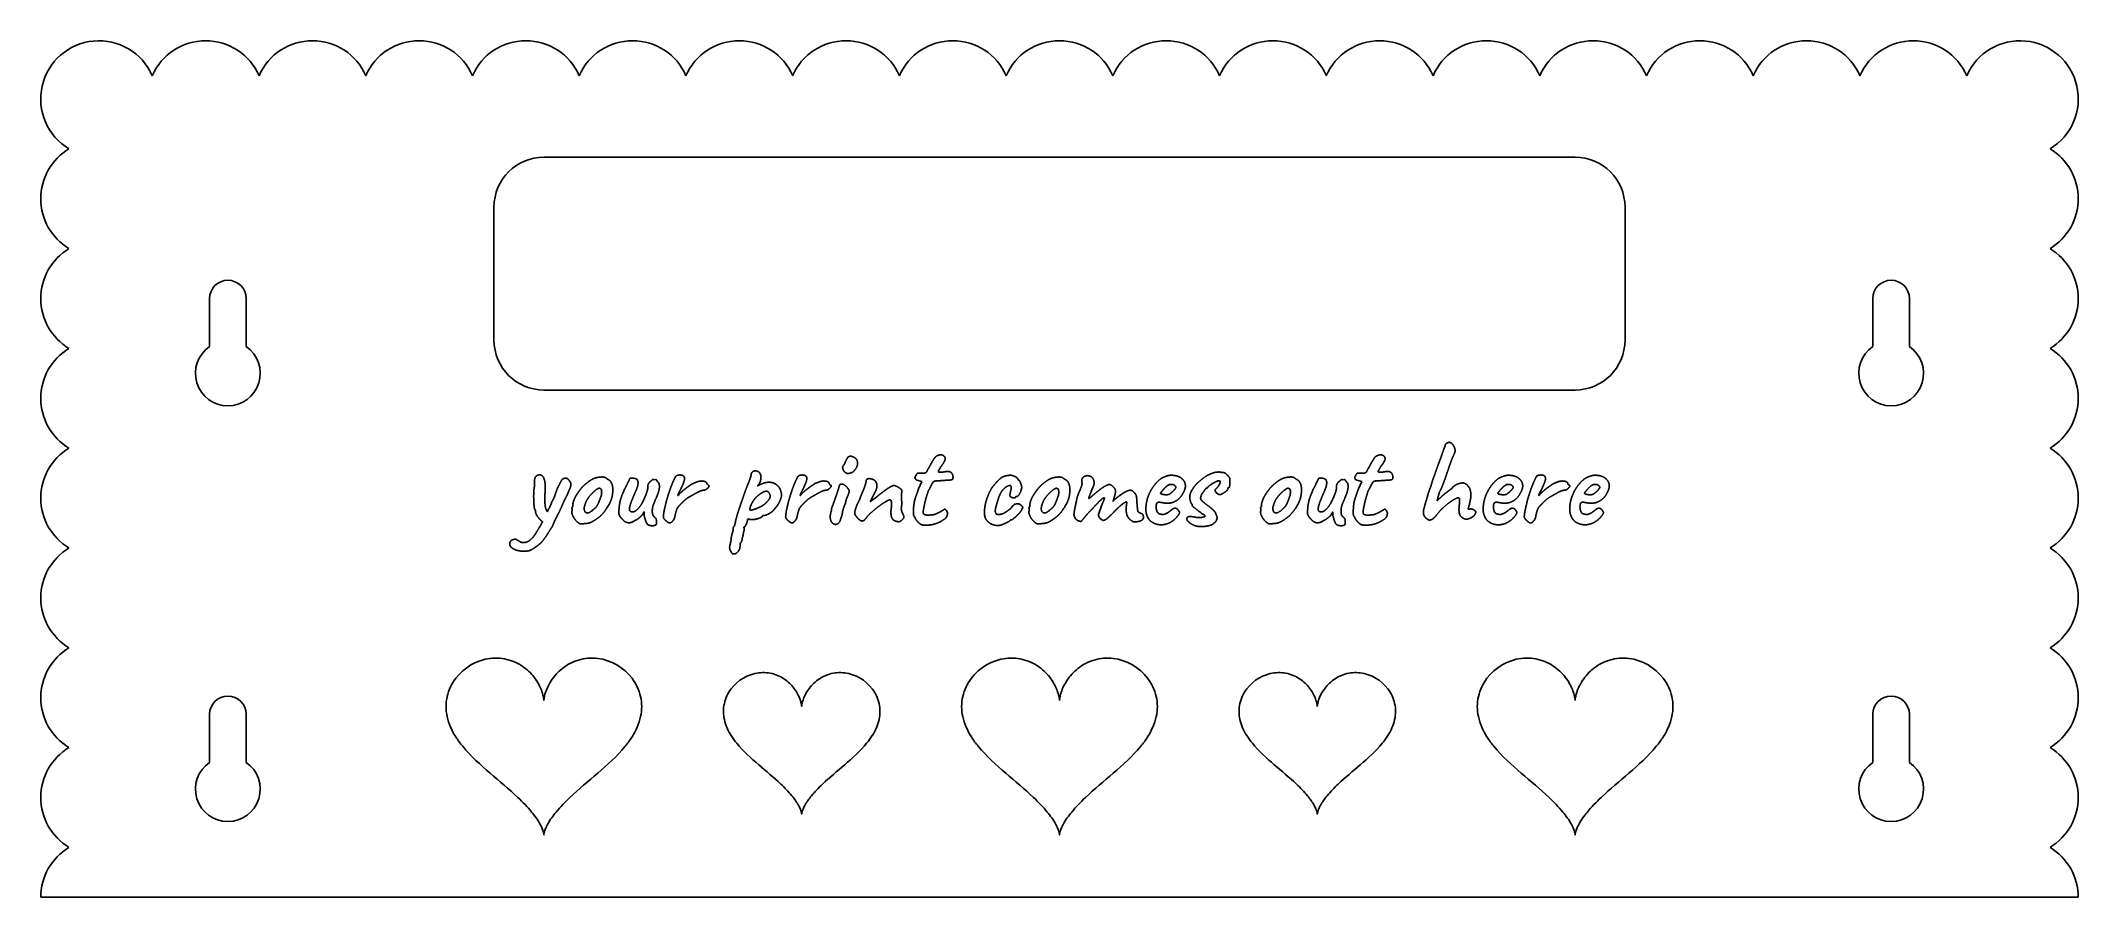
# Model space of a CAD drawing. Header units: millimetres. Extents: x -122 to 122, y 0 to 103.
import ezdxf

# ---------------------------------------------------------------- set-up
doc = ezdxf.new("R2010")
doc.units = ezdxf.units.MM
doc.layers.add('CUT', color=7, linetype='Continuous')
doc.layers.add('ENGRAVE', color=7, linetype='Continuous')

msp = doc.modelspace()

# ---------------------------------------------------------------- linework, layer by layer
at = {"layer": 'CUT'}
for p, q in [((-62, 89), (62, 89)), ((-68, 67), (-68, 83)), ((68, 83), (68, 67)), ((-102.2, 66.22), (-102.2, 72)), ((-97.8, 72), (-97.8, 66.22)), ((97.8, 66.22), (97.8, 72)), ((102.2, 72), (102.2, 66.22)), ((62, 61), (-62, 61)), ((-102.2, 16.22), (-102.2, 22)), ((-97.8, 22), (-97.8, 16.22)), ((97.8, 16.22), (97.8, 22)), ((102.2, 22), (102.2, 16.22)), ((-122.5, 0), (122.5, 0))]:
    msp.add_line(p, q, dxfattribs=at)
for centre, radius, start, end in [((-115.5, 96), 7, 23.5565, 238.9973), ((-102.67, 96), 7, 23.5565, 156.4435), ((-89.83, 96), 7, 23.5565, 156.4435), ((-77, 96), 7, 23.5565, 156.4435), ((-64.17, 96), 7, 23.5565, 156.4435), ((-51.33, 96), 7, 23.5565, 156.4435), ((-38.5, 96), 7, 23.5565, 156.4435), ((-25.67, 96), 7, 23.5565, 156.4435), ((-12.83, 96), 7, 23.5565, 156.4435), ((0, 96), 7, 23.5565, 156.4435), ((12.83, 96), 7, 23.5565, 156.4435), ((25.67, 96), 7, 23.5565, 156.4435), ((38.5, 96), 7, 23.5565, 156.4435), ((51.33, 96), 7, 23.5565, 156.4435), ((64.17, 96), 7, 23.5565, 156.4435), ((77, 96), 7, 23.5565, 156.4435), ((89.83, 96), 7, 23.5565, 156.4435), ((102.67, 96), 7, 23.5565, 156.4435), ((115.5, 96), 7, -58.9973, 156.4435), ((-115.5, 84), 7, 121.0027, 238.9973), ((-62, 83), 6, 90, 180), ((62, 83), 6, 0, 90), ((115.5, 84), 7, -58.9973, 58.9973), ((-115.5, 72), 7, 121.0027, 238.9973), ((115.5, 72), 7, -58.9973, 58.9973), ((-100, 72), 2.2, -360, -180), ((100, 72), 2.2, -360, -180), ((-100, 63), 3.9, 124.34, 415.66), ((-62, 67), 6, -180, -90), ((62, 67), 6, -90, 0), ((100, 63), 3.9, 124.34, 415.66), ((-115.5, 60), 7, 121.0027, 238.9973), ((115.5, 60), 7, -58.9973, 58.9973), ((-115.5, 48), 7, 121.0027, 238.9973), ((115.5, 48), 7, -58.9973, 58.9973), ((-115.5, 36), 7, 121.0027, 238.9973), ((115.5, 36), 7, -58.9973, 58.9973), ((-115.5, 24), 7, 121.0027, 238.9973), ((115.5, 24), 7, -58.9973, 58.9973), ((-100, 22), 2.2, -360, -180), ((100, 22), 2.2, -360, -180), ((-115.5, 12), 7, 121.0027, 238.9973), ((115.5, 12), 7, -58.9973, 58.9973), ((-100, 13), 3.9, 124.34, 415.66), ((100, 13), 3.9, 124.34, 415.66), ((-115.5, 0), 7, 121.0027, 180), ((115.5, 0), 7, 0, 58.9973)]:
    msp.add_arc(centre, radius, start, end, dxfattribs=at)
for points, knots in [([(-62, 23.68), (-61.98, 24.01), (-61.9, 24.33), (-61.8, 24.64), (-61.63, 25.14), (-61.4, 25.61), (-61.11, 26.05), (-60.75, 26.6), (-60.3, 27.1), (-59.78, 27.52), (-59.21, 27.97), (-58.55, 28.33), (-57.84, 28.53), (-57.1, 28.76), (-56.3, 28.82), (-55.53, 28.72), (-53.91, 28.53), (-52.39, 27.63), (-51.4, 26.33), (-50.91, 25.68), (-50.55, 24.94), (-50.37, 24.14), (-50.19, 23.35), (-50.19, 22.51), (-50.37, 21.72), (-50.56, 20.86), (-50.93, 20.04), (-51.4, 19.3), (-51.65, 18.9), (-51.93, 18.51), (-52.24, 18.15), (-53.22, 16.95), (-54.37, 15.92), (-55.53, 14.92), (-56.65, 13.95), (-57.8, 13.01), (-58.88, 11.99), (-59.46, 11.44), (-60.02, 10.87), (-60.53, 10.25), (-60.9, 9.8), (-61.25, 9.32), (-61.53, 8.81), (-61.63, 8.63), (-61.72, 8.45), (-61.8, 8.26), (-61.85, 8.11), (-61.9, 7.96), (-61.94, 7.84), (-61.96, 7.77), (-61.98, 7.71), (-61.99, 7.59), (-62, 7.55), (-62, 7.5), (-62, 7.5), (-62, 7.5), (-62, 7.55), (-62.01, 7.59), (-62.02, 7.71), (-62.04, 7.77), (-62.06, 7.84), (-62.1, 7.96), (-62.15, 8.11), (-62.2, 8.26), (-62.28, 8.45), (-62.37, 8.63), (-62.47, 8.81), (-62.75, 9.32), (-63.1, 9.8), (-63.47, 10.25), (-63.98, 10.87), (-64.54, 11.44), (-65.12, 11.99), (-66.2, 13.01), (-67.35, 13.95), (-68.47, 14.92), (-69.63, 15.92), (-70.78, 16.95), (-71.76, 18.15), (-72.07, 18.51), (-72.35, 18.9), (-72.6, 19.3), (-73.07, 20.04), (-73.44, 20.86), (-73.63, 21.72), (-73.81, 22.51), (-73.81, 23.35), (-73.63, 24.14), (-73.45, 24.94), (-73.09, 25.68), (-72.6, 26.33), (-71.61, 27.63), (-70.09, 28.53), (-68.47, 28.72), (-67.7, 28.82), (-66.9, 28.76), (-66.16, 28.53), (-65.45, 28.32), (-64.79, 27.97), (-64.22, 27.52), (-63.7, 27.1), (-63.25, 26.61), (-62.89, 26.05), (-62.73, 25.8), (-62.59, 25.56), (-62.47, 25.3), (-62.37, 25.09), (-62.28, 24.89), (-62.2, 24.64), (-62.15, 24.46), (-62.1, 24.25), (-62.06, 24.12), (-62.04, 24.04), (-62.02, 23.99), (-62.01, 23.79), (-62, 23.72), (-62, 23.64), (-62, 23.68)], [0, 0, 0, 0, 0.98897, 0.98897, 0.98897, 2.5552, 2.5552, 2.5552, 4.544823, 4.544823, 4.544823, 6.745189, 6.745189, 6.745189, 9.072454, 9.072454, 9.072454, 13.970614, 13.970614, 13.970614, 16.40096, 16.40096, 16.40096, 18.843111, 18.843111, 18.843111, 21.476707, 21.476707, 21.476707, 22.906529, 22.906529, 22.906529, 27.524793, 27.524793, 27.524793, 31.964991, 31.964991, 31.964991, 34.369344, 34.369344, 34.369344, 36.126234, 36.126234, 36.126234, 36.740854, 36.740854, 36.740854, 37.177933, 37.177933, 37.177933, 37.439019, 37.439019, 37.439019, 37.525832, 37.525832, 37.525832, 37.612644, 37.612644, 37.612644, 37.873731, 37.873731, 37.873731, 38.310809, 38.310809, 38.310809, 38.925429, 38.925429, 38.925429, 40.682319, 40.682319, 40.682319, 43.086673, 43.086673, 43.086673, 47.52687, 47.52687, 47.52687, 52.145134, 52.145134, 52.145134, 53.574957, 53.574957, 53.574957, 56.208553, 56.208553, 56.208553, 58.650704, 58.650704, 58.650704, 61.081049, 61.081049, 61.081049, 65.979209, 65.979209, 65.979209, 68.306474, 68.306474, 68.306474, 70.50684, 70.50684, 70.50684, 72.496464, 72.496464, 72.496464, 73.349584, 73.349584, 73.349584, 74.062693, 74.062693, 74.062693, 74.601514, 74.601514, 74.601514, 74.937465, 74.937465, 74.937465, 75.051663, 75.051663, 75.051663, 75.051663]), ([(-31, 22.94), (-30.99, 23.2), (-30.92, 23.46), (-30.84, 23.71), (-30.7, 24.11), (-30.52, 24.49), (-30.29, 24.84), (-30, 25.28), (-29.64, 25.68), (-29.22, 26.01), (-28.76, 26.38), (-28.24, 26.66), (-27.67, 26.83), (-27.08, 27.01), (-26.44, 27.06), (-25.83, 26.98), (-24.53, 26.82), (-23.31, 26.11), (-22.52, 25.06), (-22.12, 24.55), (-21.84, 23.95), (-21.7, 23.31), (-21.55, 22.68), (-21.56, 22.01), (-21.7, 21.37), (-21.84, 20.68), (-22.14, 20.03), (-22.52, 19.44), (-22.72, 19.12), (-22.95, 18.81), (-23.19, 18.52), (-23.97, 17.56), (-24.9, 16.74), (-25.83, 15.93), (-26.72, 15.16), (-27.64, 14.41), (-28.5, 13.6), (-28.97, 13.16), (-29.42, 12.7), (-29.82, 12.2), (-30.12, 11.84), (-30.4, 11.45), (-30.62, 11.05), (-30.7, 10.91), (-30.77, 10.76), (-30.84, 10.6), (-30.88, 10.49), (-30.92, 10.37), (-30.95, 10.27), (-30.97, 10.22), (-30.99, 10.17), (-30.99, 10.07), (-31, 10.04), (-31, 10), (-31, 10), (-31, 10), (-31, 10.04), (-31.01, 10.07), (-31.01, 10.17), (-31.03, 10.22), (-31.05, 10.27), (-31.08, 10.37), (-31.12, 10.49), (-31.16, 10.6), (-31.23, 10.76), (-31.3, 10.91), (-31.38, 11.05), (-31.6, 11.45), (-31.88, 11.84), (-32.18, 12.2), (-32.58, 12.7), (-33.03, 13.16), (-33.5, 13.6), (-34.36, 14.41), (-35.28, 15.16), (-36.17, 15.93), (-37.1, 16.74), (-38.03, 17.56), (-38.81, 18.52), (-39.05, 18.81), (-39.28, 19.12), (-39.48, 19.44), (-39.86, 20.03), (-40.16, 20.68), (-40.3, 21.37), (-40.44, 22.01), (-40.45, 22.68), (-40.3, 23.31), (-40.16, 23.95), (-39.88, 24.55), (-39.48, 25.06), (-38.69, 26.11), (-37.47, 26.82), (-36.17, 26.98), (-35.56, 27.06), (-34.92, 27.01), (-34.33, 26.83), (-33.76, 26.66), (-33.24, 26.38), (-32.78, 26.01), (-32.36, 25.68), (-32, 25.28), (-31.71, 24.84), (-31.59, 24.64), (-31.47, 24.45), (-31.38, 24.24), (-31.29, 24.07), (-31.22, 23.91), (-31.16, 23.71), (-31.12, 23.57), (-31.08, 23.4), (-31.05, 23.3), (-31.03, 23.23), (-31.01, 23.19), (-31.01, 23.03), (-31, 22.98), (-31, 22.91), (-31, 22.94)], [0, 0, 0, 0, 0.791176, 0.791176, 0.791176, 2.04416, 2.04416, 2.04416, 3.635859, 3.635859, 3.635859, 5.396151, 5.396151, 5.396151, 7.257963, 7.257963, 7.257963, 11.176492, 11.176492, 11.176492, 13.120768, 13.120768, 13.120768, 15.074488, 15.074488, 15.074488, 17.181365, 17.181365, 17.181365, 18.325223, 18.325223, 18.325223, 22.019835, 22.019835, 22.019835, 25.571993, 25.571993, 25.571993, 27.495476, 27.495476, 27.495476, 28.900987, 28.900987, 28.900987, 29.392683, 29.392683, 29.392683, 29.742346, 29.742346, 29.742346, 29.951215, 29.951215, 29.951215, 30.020665, 30.020665, 30.020665, 30.090116, 30.090116, 30.090116, 30.298985, 30.298985, 30.298985, 30.648647, 30.648647, 30.648647, 31.140344, 31.140344, 31.140344, 32.545855, 32.545855, 32.545855, 34.469338, 34.469338, 34.469338, 38.021496, 38.021496, 38.021496, 41.716107, 41.716107, 41.716107, 42.859965, 42.859965, 42.859965, 44.966842, 44.966842, 44.966842, 46.920563, 46.920563, 46.920563, 48.864839, 48.864839, 48.864839, 52.783368, 52.783368, 52.783368, 54.64518, 54.64518, 54.64518, 56.405472, 56.405472, 56.405472, 57.997171, 57.997171, 57.997171, 58.679667, 58.679667, 58.679667, 59.250155, 59.250155, 59.250155, 59.681211, 59.681211, 59.681211, 59.949972, 59.949972, 59.949972, 60.041331, 60.041331, 60.041331, 60.041331]), ([(0, 23.68), (0.02, 24.01), (0.1, 24.33), (0.2, 24.64), (0.37, 25.14), (0.6, 25.61), (0.89, 26.05), (1.25, 26.6), (1.7, 27.1), (2.22, 27.52), (2.79, 27.97), (3.45, 28.33), (4.16, 28.53), (4.9, 28.76), (5.7, 28.82), (6.47, 28.72), (8.09, 28.53), (9.61, 27.63), (10.6, 26.33), (11.09, 25.68), (11.45, 24.94), (11.63, 24.14), (11.81, 23.35), (11.81, 22.51), (11.63, 21.72), (11.44, 20.86), (11.07, 20.04), (10.6, 19.3), (10.35, 18.9), (10.07, 18.51), (9.76, 18.15), (8.78, 16.95), (7.63, 15.92), (6.47, 14.92), (5.35, 13.95), (4.2, 13.01), (3.12, 11.99), (2.54, 11.44), (1.98, 10.87), (1.47, 10.25), (1.1, 9.8), (0.75, 9.32), (0.47, 8.81), (0.37, 8.63), (0.28, 8.45), (0.2, 8.26), (0.15, 8.11), (0.1, 7.96), (0.06, 7.84), (0.04, 7.77), (0.02, 7.71), (0.01, 7.59), (0, 7.55), (0, 7.5), (0, 7.5), (0, 7.5), (0, 7.55), (-0.01, 7.59), (-0.02, 7.71), (-0.04, 7.77), (-0.06, 7.84), (-0.1, 7.96), (-0.15, 8.11), (-0.2, 8.26), (-0.28, 8.45), (-0.37, 8.63), (-0.47, 8.81), (-0.75, 9.32), (-1.1, 9.8), (-1.47, 10.25), (-1.98, 10.87), (-2.54, 11.44), (-3.12, 11.99), (-4.2, 13.01), (-5.35, 13.95), (-6.47, 14.92), (-7.63, 15.92), (-8.78, 16.95), (-9.76, 18.15), (-10.07, 18.51), (-10.35, 18.9), (-10.6, 19.3), (-11.07, 20.04), (-11.44, 20.86), (-11.63, 21.72), (-11.81, 22.51), (-11.81, 23.35), (-11.63, 24.14), (-11.45, 24.94), (-11.09, 25.68), (-10.6, 26.33), (-9.61, 27.63), (-8.09, 28.53), (-6.47, 28.72), (-5.7, 28.82), (-4.9, 28.76), (-4.16, 28.53), (-3.45, 28.32), (-2.79, 27.97), (-2.22, 27.52), (-1.7, 27.1), (-1.25, 26.61), (-0.89, 26.05), (-0.73, 25.8), (-0.59, 25.56), (-0.47, 25.3), (-0.37, 25.09), (-0.28, 24.89), (-0.2, 24.64), (-0.15, 24.46), (-0.1, 24.25), (-0.06, 24.12), (-0.04, 24.04), (-0.02, 23.99), (-0.01, 23.79), (0, 23.72), (0, 23.64), (0, 23.68)], [0, 0, 0, 0, 0.98897, 0.98897, 0.98897, 2.5552, 2.5552, 2.5552, 4.544823, 4.544823, 4.544823, 6.745189, 6.745189, 6.745189, 9.072454, 9.072454, 9.072454, 13.970614, 13.970614, 13.970614, 16.40096, 16.40096, 16.40096, 18.843111, 18.843111, 18.843111, 21.476707, 21.476707, 21.476707, 22.906529, 22.906529, 22.906529, 27.524793, 27.524793, 27.524793, 31.964991, 31.964991, 31.964991, 34.369344, 34.369344, 34.369344, 36.126234, 36.126234, 36.126234, 36.740854, 36.740854, 36.740854, 37.177933, 37.177933, 37.177933, 37.439019, 37.439019, 37.439019, 37.525832, 37.525832, 37.525832, 37.612644, 37.612644, 37.612644, 37.873731, 37.873731, 37.873731, 38.310809, 38.310809, 38.310809, 38.925429, 38.925429, 38.925429, 40.682319, 40.682319, 40.682319, 43.086673, 43.086673, 43.086673, 47.52687, 47.52687, 47.52687, 52.145134, 52.145134, 52.145134, 53.574957, 53.574957, 53.574957, 56.208553, 56.208553, 56.208553, 58.650704, 58.650704, 58.650704, 61.081049, 61.081049, 61.081049, 65.979209, 65.979209, 65.979209, 68.306474, 68.306474, 68.306474, 70.50684, 70.50684, 70.50684, 72.496464, 72.496464, 72.496464, 73.349584, 73.349584, 73.349584, 74.062693, 74.062693, 74.062693, 74.601514, 74.601514, 74.601514, 74.937465, 74.937465, 74.937465, 75.051663, 75.051663, 75.051663, 75.051663]), ([(31, 22.94), (31.01, 23.2), (31.08, 23.46), (31.16, 23.71), (31.3, 24.11), (31.48, 24.49), (31.71, 24.84), (32, 25.28), (32.36, 25.68), (32.78, 26.01), (33.24, 26.38), (33.76, 26.66), (34.33, 26.83), (34.92, 27.01), (35.56, 27.06), (36.17, 26.98), (37.47, 26.82), (38.69, 26.11), (39.48, 25.06), (39.88, 24.55), (40.16, 23.95), (40.3, 23.31), (40.45, 22.68), (40.44, 22.01), (40.3, 21.37), (40.16, 20.68), (39.86, 20.03), (39.48, 19.44), (39.28, 19.12), (39.05, 18.81), (38.81, 18.52), (38.03, 17.56), (37.1, 16.74), (36.17, 15.93), (35.28, 15.16), (34.36, 14.41), (33.5, 13.6), (33.03, 13.16), (32.58, 12.7), (32.18, 12.2), (31.88, 11.84), (31.6, 11.45), (31.38, 11.05), (31.3, 10.91), (31.23, 10.76), (31.16, 10.6), (31.12, 10.49), (31.08, 10.37), (31.05, 10.27), (31.03, 10.22), (31.01, 10.17), (31.01, 10.07), (31, 10.04), (31, 10), (31, 10), (31, 10), (31, 10.04), (30.99, 10.07), (30.99, 10.17), (30.97, 10.22), (30.95, 10.27), (30.92, 10.37), (30.88, 10.49), (30.84, 10.6), (30.77, 10.76), (30.7, 10.91), (30.62, 11.05), (30.4, 11.45), (30.12, 11.84), (29.82, 12.2), (29.42, 12.7), (28.97, 13.16), (28.5, 13.6), (27.64, 14.41), (26.72, 15.16), (25.83, 15.93), (24.9, 16.74), (23.97, 17.56), (23.19, 18.52), (22.95, 18.81), (22.72, 19.12), (22.52, 19.44), (22.14, 20.03), (21.84, 20.68), (21.7, 21.37), (21.56, 22.01), (21.55, 22.68), (21.7, 23.31), (21.84, 23.95), (22.12, 24.55), (22.52, 25.06), (23.31, 26.11), (24.53, 26.82), (25.83, 26.98), (26.44, 27.06), (27.08, 27.01), (27.67, 26.83), (28.24, 26.66), (28.76, 26.38), (29.22, 26.01), (29.64, 25.68), (30, 25.28), (30.29, 24.84), (30.41, 24.64), (30.53, 24.45), (30.62, 24.24), (30.71, 24.07), (30.78, 23.91), (30.84, 23.71), (30.88, 23.57), (30.92, 23.4), (30.95, 23.3), (30.97, 23.23), (30.99, 23.19), (30.99, 23.03), (31, 22.98), (31, 22.91), (31, 22.94)], [0, 0, 0, 0, 0.791176, 0.791176, 0.791176, 2.04416, 2.04416, 2.04416, 3.635859, 3.635859, 3.635859, 5.396151, 5.396151, 5.396151, 7.257963, 7.257963, 7.257963, 11.176492, 11.176492, 11.176492, 13.120768, 13.120768, 13.120768, 15.074488, 15.074488, 15.074488, 17.181365, 17.181365, 17.181365, 18.325223, 18.325223, 18.325223, 22.019835, 22.019835, 22.019835, 25.571993, 25.571993, 25.571993, 27.495476, 27.495476, 27.495476, 28.900987, 28.900987, 28.900987, 29.392683, 29.392683, 29.392683, 29.742346, 29.742346, 29.742346, 29.951215, 29.951215, 29.951215, 30.020665, 30.020665, 30.020665, 30.090116, 30.090116, 30.090116, 30.298985, 30.298985, 30.298985, 30.648647, 30.648647, 30.648647, 31.140344, 31.140344, 31.140344, 32.545855, 32.545855, 32.545855, 34.469338, 34.469338, 34.469338, 38.021496, 38.021496, 38.021496, 41.716107, 41.716107, 41.716107, 42.859965, 42.859965, 42.859965, 44.966842, 44.966842, 44.966842, 46.920563, 46.920563, 46.920563, 48.864839, 48.864839, 48.864839, 52.783368, 52.783368, 52.783368, 54.64518, 54.64518, 54.64518, 56.405472, 56.405472, 56.405472, 57.997171, 57.997171, 57.997171, 58.679667, 58.679667, 58.679667, 59.250155, 59.250155, 59.250155, 59.681211, 59.681211, 59.681211, 59.949972, 59.949972, 59.949972, 60.041331, 60.041331, 60.041331, 60.041331]), ([(62, 23.68), (62.02, 24.01), (62.1, 24.33), (62.2, 24.64), (62.37, 25.14), (62.6, 25.61), (62.89, 26.05), (63.25, 26.6), (63.7, 27.1), (64.22, 27.52), (64.79, 27.97), (65.45, 28.33), (66.16, 28.53), (66.9, 28.76), (67.7, 28.82), (68.47, 28.72), (70.09, 28.53), (71.61, 27.63), (72.6, 26.33), (73.09, 25.68), (73.45, 24.94), (73.63, 24.14), (73.81, 23.35), (73.81, 22.51), (73.63, 21.72), (73.44, 20.86), (73.07, 20.04), (72.6, 19.3), (72.35, 18.9), (72.07, 18.51), (71.76, 18.15), (70.78, 16.95), (69.63, 15.92), (68.47, 14.92), (67.35, 13.95), (66.2, 13.01), (65.12, 11.99), (64.54, 11.44), (63.98, 10.87), (63.47, 10.25), (63.1, 9.8), (62.75, 9.32), (62.47, 8.81), (62.37, 8.63), (62.28, 8.45), (62.2, 8.26), (62.15, 8.11), (62.1, 7.96), (62.06, 7.84), (62.04, 7.77), (62.02, 7.71), (62.01, 7.59), (62, 7.55), (62, 7.5), (62, 7.5), (62, 7.5), (62, 7.55), (61.99, 7.59), (61.98, 7.71), (61.96, 7.77), (61.94, 7.84), (61.9, 7.96), (61.85, 8.11), (61.8, 8.26), (61.72, 8.45), (61.63, 8.63), (61.53, 8.81), (61.25, 9.32), (60.9, 9.8), (60.53, 10.25), (60.02, 10.87), (59.46, 11.44), (58.88, 11.99), (57.8, 13.01), (56.65, 13.95), (55.53, 14.92), (54.37, 15.92), (53.22, 16.95), (52.24, 18.15), (51.93, 18.51), (51.65, 18.9), (51.4, 19.3), (50.93, 20.04), (50.56, 20.86), (50.37, 21.72), (50.19, 22.51), (50.19, 23.35), (50.37, 24.14), (50.55, 24.94), (50.91, 25.68), (51.4, 26.33), (52.39, 27.63), (53.91, 28.53), (55.53, 28.72), (56.3, 28.82), (57.1, 28.76), (57.84, 28.53), (58.55, 28.32), (59.21, 27.97), (59.78, 27.52), (60.3, 27.1), (60.75, 26.61), (61.11, 26.05), (61.27, 25.8), (61.41, 25.56), (61.53, 25.3), (61.63, 25.09), (61.72, 24.89), (61.8, 24.64), (61.85, 24.46), (61.9, 24.25), (61.94, 24.12), (61.96, 24.04), (61.98, 23.99), (61.99, 23.79), (62, 23.72), (62, 23.64), (62, 23.68)], [0, 0, 0, 0, 0.98897, 0.98897, 0.98897, 2.5552, 2.5552, 2.5552, 4.544823, 4.544823, 4.544823, 6.745189, 6.745189, 6.745189, 9.072454, 9.072454, 9.072454, 13.970614, 13.970614, 13.970614, 16.40096, 16.40096, 16.40096, 18.843111, 18.843111, 18.843111, 21.476707, 21.476707, 21.476707, 22.906529, 22.906529, 22.906529, 27.524793, 27.524793, 27.524793, 31.964991, 31.964991, 31.964991, 34.369344, 34.369344, 34.369344, 36.126234, 36.126234, 36.126234, 36.740854, 36.740854, 36.740854, 37.177933, 37.177933, 37.177933, 37.439019, 37.439019, 37.439019, 37.525832, 37.525832, 37.525832, 37.612644, 37.612644, 37.612644, 37.873731, 37.873731, 37.873731, 38.310809, 38.310809, 38.310809, 38.925429, 38.925429, 38.925429, 40.682319, 40.682319, 40.682319, 43.086673, 43.086673, 43.086673, 47.52687, 47.52687, 47.52687, 52.145134, 52.145134, 52.145134, 53.574957, 53.574957, 53.574957, 56.208553, 56.208553, 56.208553, 58.650704, 58.650704, 58.650704, 61.081049, 61.081049, 61.081049, 65.979209, 65.979209, 65.979209, 68.306474, 68.306474, 68.306474, 70.50684, 70.50684, 70.50684, 72.496464, 72.496464, 72.496464, 73.349584, 73.349584, 73.349584, 74.062693, 74.062693, 74.062693, 74.601514, 74.601514, 74.601514, 74.937465, 74.937465, 74.937465, 75.051663, 75.051663, 75.051663, 75.051663])]:
    msp.add_open_spline(points, degree=3, knots=knots, dxfattribs=at)
at = {"layer": 'ENGRAVE'}
for p, q in [((-48.55, 50.22), (-48.79, 50.21)), ((-23.09, 50.3), (-23.12, 50.3)), ((-17.14, 50.16), (-16.54, 50)), ((-16.54, 50), (-16.94, 49.13)), ((-4.94, 50.18), (-5.02, 50.25)), ((3.82, 48.78), (3.98, 49.19)), ((34.27, 50.22), (34.03, 50.21)), ((35.75, 50.16), (36.35, 50)), ((36.35, 50), (35.95, 49.13)), ((-20.2, 47.48), (-20.2, 47.19)), ((5.11, 47.21), (4.69, 46.04)), ((15.95, 47.28), (15.95, 47.21)), ((49.15, 46.67), (49.28, 47.18)), ((49.27, 46.67), (49.15, 46.67)), ((-62.99, 46.52), (-62.99, 46.35)), ((4.91, 45.54), (5.06, 45.41))]:
    msp.add_line(p, q, dxfattribs=at)
for points in [[(46.04, 53.4), (46.21, 53.85), (46.28, 54.05)], [(46.28, 54.05), (46.36, 54.24), (46.39, 54.36)], [(46.39, 54.36), (46.39, 54.48), (46.56, 54.6)], [(46.56, 54.6), (46.73, 54.71), (46.87, 54.71)], [(46.87, 54.71), (47.08, 54.69), (47.27, 54.46)], [(47.27, 54.46), (47.47, 54.23), (47.54, 53.91)], [(47.54, 53.91), (47.62, 53.58), (47.44, 53.28)], [(-26.04, 51.51), (-26.11, 51.78), (-26.05, 51.83)], [(-26.05, 51.83), (-25.9, 51.99), (-25.79, 52.26)], [(-25.73, 51.06), (-25.97, 51.24), (-26.04, 51.51)], [(-25.79, 52.26), (-25.67, 52.53), (-25.54, 52.76)], [(-25.54, 52.76), (-25.51, 52.8), (-25.46, 52.89)], [(-25.46, 52.89), (-25.4, 52.97), (-25.34, 52.98)], [(-25.34, 52.98), (-25.16, 53.1), (-24.84, 52.97)], [(-24.84, 52.97), (-24.52, 52.83), (-24.37, 52.59)], [(-24.37, 52.59), (-24.1, 51.99), (-24.61, 51.38)], [(-15.92, 51.27), (-15.85, 51.44), (-15.79, 51.53)], [(-15.79, 51.53), (-15.73, 51.62), (-15.62, 51.8)], [(-15.62, 51.8), (-15.52, 51.99), (-15.45, 52.13)], [(-15.45, 52.13), (-15.38, 52.26), (-15.23, 52.5)], [(-15.23, 52.5), (-15.16, 52.61), (-15.07, 52.76)], [(-15.07, 52.76), (-14.98, 52.91), (-14.84, 53.01)], [(-14.84, 53.01), (-14.71, 53.13), (-14.4, 53.19)], [(-14.42, 51.5), (-14.66, 51.17), (-14.51, 51.12)], [(-14.13, 51.96), (-14.29, 51.75), (-14.42, 51.5)], [(-14.4, 53.19), (-14.09, 53.24), (-13.87, 53.04)], [(-13.85, 52.41), (-13.97, 52.16), (-14.13, 51.96)], [(-13.87, 53.04), (-13.75, 52.89), (-13.73, 52.76)], [(-13.73, 52.76), (-13.72, 52.62), (-13.85, 52.41)], [(36.97, 51.27), (37.04, 51.44), (37.1, 51.53)], [(37.1, 51.53), (37.16, 51.62), (37.27, 51.8)], [(37.27, 51.8), (37.37, 51.99), (37.44, 52.13)], [(37.44, 52.13), (37.51, 52.26), (37.66, 52.5)], [(37.66, 52.5), (37.73, 52.61), (37.82, 52.76)], [(37.82, 52.76), (37.91, 52.91), (38.05, 53.01)], [(38.05, 53.01), (38.18, 53.13), (38.49, 53.19)], [(38.47, 51.5), (38.23, 51.17), (38.38, 51.12)], [(38.76, 51.96), (38.6, 51.75), (38.47, 51.5)], [(38.49, 53.19), (38.8, 53.24), (39.02, 53.04)], [(39.04, 52.41), (38.92, 52.16), (38.76, 51.96)], [(39.02, 53.04), (39.14, 52.89), (39.16, 52.76)], [(39.16, 52.76), (39.17, 52.62), (39.04, 52.41)], [(45.14, 50.91), (45.31, 51.36), (45.55, 52.05)], [(45.55, 52.05), (45.88, 52.95), (46.04, 53.4)], [(46.96, 52.08), (46.73, 51.41), (46.51, 50.75)], [(47.44, 53.28), (47.2, 52.74), (46.96, 52.08)], [(-63.23, 48.29), (-63.22, 48.72), (-63.19, 49.08)], [(-63.19, 49.08), (-63.13, 49.34), (-63.13, 49.65)], [(-63.13, 49.65), (-63.13, 49.95), (-63.11, 50.13)], [(-63.11, 50.13), (-63.13, 50.37), (-63.02, 50.52)], [(-63.02, 50.52), (-62.9, 50.67), (-62.84, 50.72)], [(-62.84, 50.72), (-62.29, 50.96), (-62.03, 50.46)], [(-62.03, 50.46), (-61.78, 49.97), (-61.85, 48.89)], [(-60.52, 48.78), (-60.37, 49.22), (-60.22, 49.49)], [(-60.22, 49.49), (-60.04, 49.83), (-59.93, 50.05)], [(-59.93, 50.05), (-59.81, 50.27), (-59.68, 50.31)], [(-59.68, 50.31), (-59.44, 50.49), (-59.14, 50.33)], [(-59.14, 50.33), (-58.96, 50.15), (-58.85, 49.98)], [(-58.76, 49.56), (-58.78, 49.31), (-59, 48.89)], [(-58.85, 49.98), (-58.73, 49.8), (-58.76, 49.56)], [(-57.8, 48.79), (-57.62, 49.04), (-57.41, 49.29)], [(-57.41, 49.29), (-57.19, 49.53), (-57.01, 49.68)], [(-57.01, 49.68), (-56.63, 50), (-56.31, 50.19)], [(-56.31, 50.19), (-55.99, 50.39), (-55.66, 50.46)], [(-55.43, 49.17), (-55.57, 49.11), (-55.78, 48.96)], [(-55.66, 50.46), (-55.33, 50.54), (-54.98, 50.54)], [(-55.16, 49.11), (-55.3, 49.22), (-55.43, 49.17)], [(-55.06, 48.88), (-55.07, 49.08), (-55.16, 49.11)], [(-54.98, 50.54), (-54.62, 50.54), (-54.4, 50.3)], [(-54.4, 50.3), (-54.05, 50.15), (-53.91, 49.89)], [(-53.91, 49.89), (-53.77, 49.64), (-53.72, 49.23)], [(-53.72, 49.23), (-53.68, 48.78), (-53.81, 48.13)], [(-52.82, 47.67), (-52.7, 48.17), (-52.33, 49.01)], [(-52.33, 49.01), (-52.01, 49.62), (-51.85, 49.97)], [(-51.85, 49.97), (-51.68, 50.31), (-51.64, 50.37)], [(-51.64, 50.37), (-51.41, 50.45), (-51.08, 50.37)], [(-51.08, 50.37), (-50.75, 50.28), (-50.72, 50.07)], [(-50.72, 49.51), (-50.81, 49.1), (-51.08, 48.57)], [(-50.72, 50.07), (-50.63, 49.92), (-50.72, 49.51)], [(-49.57, 48.88), (-49.51, 49.11), (-49.49, 49.4)], [(-49.49, 49.4), (-49.52, 49.58), (-49.4, 49.77)], [(-49.4, 49.77), (-49.27, 49.97), (-49.09, 50.07)], [(-49.09, 50.07), (-49.03, 50.15), (-48.92, 50.22)], [(-48.92, 50.22), (-48.82, 50.28), (-48.79, 50.21)], [(-48.55, 50.22), (-48.49, 50.24), (-48.41, 50.1)], [(-48.11, 49.32), (-48.13, 48.87), (-48.47, 48.06)], [(-48.41, 50.1), (-48.34, 49.97), (-48.26, 49.91)], [(-48.26, 49.91), (-48.1, 49.77), (-48.11, 49.32)], [(-46.85, 48.98), (-46.67, 49.49), (-46.48, 49.95)], [(-46.48, 49.95), (-46.28, 50.4), (-46.13, 50.63)], [(-46.13, 50.63), (-45.97, 50.78), (-45.65, 50.78)], [(-45.52, 49.14), (-45.59, 48.96), (-45.71, 48.76)], [(-45.65, 50.78), (-45.32, 50.78), (-45.2, 50.66)], [(-45.1, 50.19), (-45.16, 49.85), (-45.52, 49.14)], [(-45.5, 48.7), (-45.26, 48.92), (-44.99, 49.13)], [(-45.2, 50.66), (-45.04, 50.52), (-45.1, 50.19)], [(-44.99, 49.13), (-44.72, 49.34), (-44.48, 49.5)], [(-44.48, 49.5), (-44.24, 49.67), (-44.15, 49.71)], [(-44.15, 49.71), (-44.03, 49.79), (-43.88, 49.84)], [(-43.88, 49.84), (-43.72, 49.89), (-43.66, 49.92)], [(-43.66, 49.92), (-43.31, 50.09), (-42.9, 50.05)], [(-42.9, 50.05), (-42.49, 50.01), (-42.4, 49.79)], [(-42.35, 49.16), (-42.55, 48.96), (-42.79, 48.95)], [(-42.4, 49.79), (-42.38, 49.67), (-42.3, 49.61)], [(-42.14, 49.46), (-42.14, 49.35), (-42.35, 49.16)], [(-42.3, 49.61), (-42.22, 49.55), (-42.22, 49.55)], [(-42.22, 49.55), (-42.16, 49.55), (-42.15, 49.5)], [(-42.15, 49.5), (-42.14, 49.46), (-42.14, 49.46)], [(-37.9, 48.51), (-37.67, 49.16), (-37.49, 49.61)], [(-37.49, 49.61), (-37.31, 50.03), (-37.19, 50.39)], [(-37.19, 50.39), (-37.07, 50.75), (-37.07, 50.9)], [(-37.07, 50.9), (-37.07, 50.96), (-37.04, 51)], [(-37.04, 51), (-37.01, 51.03), (-36.91, 51.15)], [(-36.91, 51.15), (-36.76, 51.3), (-36.51, 51.27)], [(-36.51, 51.27), (-36.26, 51.23), (-36.1, 51.11)], [(-36.23, 49.56), (-36.31, 49.44), (-36.28, 49.46)], [(-36.28, 49.46), (-35.62, 49.86), (-35.09, 49.9)], [(-36.04, 49.86), (-36.14, 49.67), (-36.23, 49.56)], [(-36.1, 51.11), (-35.98, 50.91), (-35.93, 50.76)], [(-35.93, 50.27), (-35.93, 50.04), (-36.04, 49.86)], [(-35.93, 50.76), (-35.87, 50.6), (-35.93, 50.27)], [(-35.09, 49.9), (-34.55, 49.94), (-34.19, 49.72)], [(-34.19, 49.72), (-33.82, 49.5), (-33.62, 49.13)], [(-33.62, 49.13), (-33.43, 48.75), (-33.43, 48.32)], [(-32.15, 48.98), (-31.97, 49.49), (-31.78, 49.95)], [(-31.78, 49.95), (-31.58, 50.4), (-31.43, 50.63)], [(-31.43, 50.63), (-31.27, 50.78), (-30.95, 50.78)], [(-30.82, 49.14), (-30.89, 48.96), (-31.01, 48.76)], [(-30.95, 50.78), (-30.62, 50.78), (-30.5, 50.66)], [(-30.4, 50.19), (-30.46, 49.85), (-30.82, 49.14)], [(-30.8, 48.7), (-30.56, 48.92), (-30.29, 49.13)], [(-30.5, 50.66), (-30.34, 50.52), (-30.4, 50.19)], [(-30.29, 49.13), (-30.02, 49.34), (-29.78, 49.5)], [(-29.78, 49.5), (-29.54, 49.67), (-29.45, 49.71)], [(-29.45, 49.71), (-29.33, 49.79), (-29.18, 49.84)], [(-29.18, 49.84), (-29.02, 49.89), (-28.96, 49.92)], [(-28.96, 49.92), (-28.61, 50.09), (-28.2, 50.05)], [(-28.2, 50.05), (-27.79, 50.01), (-27.7, 49.79)], [(-27.65, 49.16), (-27.85, 48.96), (-28.09, 48.95)], [(-27.7, 49.79), (-27.68, 49.67), (-27.6, 49.61)], [(-27.44, 49.46), (-27.44, 49.35), (-27.65, 49.16)], [(-27.6, 49.61), (-27.52, 49.55), (-27.52, 49.55)], [(-27.52, 49.55), (-27.46, 49.55), (-27.45, 49.5)], [(-27.45, 49.5), (-27.44, 49.46), (-27.44, 49.46)], [(-26.8, 48.45), (-26.66, 48.84), (-26.57, 49.14)], [(-26.57, 49.14), (-26.48, 49.43), (-26.47, 49.49)], [(-26.47, 49.49), (-26.47, 49.67), (-26.23, 49.68)], [(-26.23, 49.68), (-26.05, 49.74), (-25.79, 49.53)], [(-25.79, 49.53), (-25.54, 49.32), (-25.39, 49.08)], [(-25.18, 51), (-25.52, 50.91), (-25.73, 51.06)], [(-25.39, 49.08), (-25.27, 48.96), (-25.3, 48.77)], [(-24.61, 51.38), (-24.83, 51.08), (-25.18, 51)], [(-23.63, 48.84), (-23.47, 49.23), (-23.38, 49.52)], [(-23.38, 49.52), (-23.29, 49.8), (-23.23, 50.13)], [(-23.23, 50.13), (-23.24, 50.16), (-23.21, 50.22)], [(-23.21, 50.22), (-23.18, 50.28), (-23.12, 50.3)], [(-23.09, 50.3), (-22.99, 50.37), (-22.7, 50.32)], [(-22.7, 50.32), (-22.4, 50.27), (-22.25, 50.15)], [(-21.95, 49.44), (-21.97, 49.01), (-22.4, 48.3)], [(-22.25, 50.15), (-21.94, 49.88), (-21.95, 49.44)], [(-21.16, 48.8), (-20.86, 49.02), (-20.68, 49.14)], [(-20.68, 49.14), (-20.51, 49.26), (-20.26, 49.39)], [(-20.26, 49.39), (-20, 49.52), (-19.94, 49.52)], [(-19.94, 49.52), (-19.79, 49.52), (-19.58, 49.41)], [(-19.58, 49.41), (-19.36, 49.31), (-19.17, 49.17)], [(-19.17, 49.17), (-18.98, 49.02), (-18.95, 48.9)], [(-17.38, 50.43), (-17.38, 50.55), (-17.24, 50.78)], [(-17.31, 50.28), (-17.38, 50.37), (-17.38, 50.43)], [(-17.14, 50.16), (-17.24, 50.19), (-17.31, 50.28)], [(-17.24, 50.78), (-17.11, 51), (-17.05, 51)], [(-17.2, 48.39), (-17.05, 48.8), (-16.94, 49.13)], [(-17.05, 51), (-16.97, 50.99), (-16.77, 50.99)], [(-16.77, 50.99), (-16.57, 50.99), (-16.37, 51)], [(-16.37, 51), (-16.18, 51.02), (-16.13, 51.03)], [(-16.13, 51.03), (-16.07, 51.06), (-16.01, 51.12)], [(-16.01, 51.12), (-15.95, 51.17), (-15.92, 51.27)], [(-15.47, 49.44), (-15.59, 49.19), (-15.77, 48.89)], [(-15.29, 49.76), (-15.35, 49.7), (-15.47, 49.44)], [(-15.18, 49.95), (-15.23, 49.88), (-15.29, 49.76)], [(-15.01, 50.04), (-15.13, 50.01), (-15.18, 49.95)], [(-14.83, 50.07), (-14.89, 50.07), (-15.01, 50.04)], [(-14.57, 50.09), (-14.77, 50.07), (-14.83, 50.07)], [(-14.2, 50.1), (-14.45, 50.09), (-14.57, 50.09)], [(-14.51, 51.12), (-14.36, 51.08), (-13.67, 51.18)], [(-13.58, 50.16), (-13.94, 50.1), (-14.2, 50.1)], [(-13.67, 51.18), (-13.24, 51.26), (-13.04, 51.09)], [(-12.89, 50.24), (-13.01, 50.16), (-13.58, 50.16)], [(-13.04, 51.09), (-12.85, 50.93), (-12.82, 50.67)], [(-12.82, 50.67), (-12.77, 50.31), (-12.89, 50.24)], [(-8.54, 48.44), (-8.27, 49.07), (-7.93, 49.5)], [(-7.93, 49.5), (-7.63, 49.86), (-7.33, 50.16)], [(-7.33, 50.16), (-7.03, 50.46), (-6.79, 50.57)], [(-6.22, 49.46), (-6.59, 49.25), (-6.83, 48.97)], [(-6.79, 50.57), (-6.58, 50.66), (-6.27, 50.71)], [(-6.27, 50.71), (-5.96, 50.76), (-5.84, 50.76)], [(-5.84, 49.44), (-5.92, 49.58), (-6.22, 49.46)], [(-5.86, 48.87), (-5.77, 49.29), (-5.84, 49.44)], [(-5.84, 50.76), (-5.6, 50.7), (-5.31, 50.57)], [(-5.31, 50.57), (-5.02, 50.43), (-5.02, 50.25)], [(-4.94, 50.18), (-4.85, 50.18), (-4.74, 49.96)], [(-4.6, 49.02), (-4.66, 48.74), (-4.83, 48.47)], [(-4.74, 49.96), (-4.63, 49.74), (-4.57, 49.47)], [(-4.57, 49.47), (-4.51, 49.19), (-4.6, 49.02)], [(-2.84, 48.79), (-2.66, 49.04), (-2.45, 49.29)], [(-2.45, 49.29), (-2.23, 49.53), (-2.05, 49.68)], [(-2.05, 49.68), (-1.67, 50), (-1.35, 50.19)], [(-1.35, 50.19), (-1.03, 50.39), (-0.7, 50.46)], [(-0.47, 49.17), (-0.61, 49.11), (-0.82, 48.96)], [(-0.7, 50.46), (-0.37, 50.54), (-0.02, 50.54)], [(-0.2, 49.11), (-0.34, 49.22), (-0.47, 49.17)], [(-0.1, 48.88), (-0.11, 49.08), (-0.2, 49.11)], [(-0.02, 50.54), (0.34, 50.54), (0.56, 50.3)], [(0.56, 50.3), (0.91, 50.15), (1.05, 49.89)], [(1.05, 49.89), (1.19, 49.64), (1.24, 49.23)], [(1.24, 49.23), (1.28, 48.78), (1.15, 48.13)], [(2.38, 48.76), (2.48, 49.01), (2.65, 49.41)], [(2.65, 49.41), (2.72, 49.62), (2.71, 49.81)], [(2.68, 50.12), (2.68, 50.34), (2.82, 50.48)], [(2.71, 49.81), (2.69, 50), (2.68, 50.12)], [(2.82, 50.48), (2.96, 50.61), (3.14, 50.67)], [(3.14, 50.67), (3.32, 50.72), (3.43, 50.69)], [(3.43, 50.69), (3.85, 50.64), (4, 50.39)], [(4.1, 49.49), (4.03, 49.31), (3.98, 49.19)], [(4, 50.39), (4.15, 50.13), (4.16, 49.89)], [(4.16, 49.89), (4.18, 49.67), (4.1, 49.49)], [(4.27, 48.54), (4.66, 48.89), (5.15, 49.23)], [(5.15, 49.23), (5.65, 49.56), (5.95, 49.65)], [(5.95, 49.65), (6.2, 49.61), (6.42, 49.4)], [(6.42, 49.4), (6.64, 49.19), (6.7, 49.04)], [(6.7, 49.04), (6.77, 48.81), (6.72, 48.63)], [(10.84, 48.63), (11.18, 49.34), (11.68, 49.88)], [(11.68, 49.88), (12.17, 50.42), (12.76, 50.61)], [(12.82, 49.37), (12.59, 49.16), (12.4, 48.93)], [(12.76, 50.61), (12.97, 50.69), (13.18, 50.73)], [(13.21, 49.62), (13.06, 49.58), (12.82, 49.37)], [(13.18, 50.73), (13.4, 50.76), (13.76, 50.73)], [(13.77, 49.58), (13.55, 49.7), (13.21, 49.62)], [(13.45, 48.65), (13.66, 48.81), (13.82, 49)], [(13.76, 50.73), (14.11, 50.69), (14.38, 50.56)], [(13.99, 49.29), (13.99, 49.46), (13.77, 49.58)], [(13.82, 49), (13.99, 49.19), (13.99, 49.29)], [(14.38, 50.56), (14.65, 50.43), (14.77, 50.28)], [(15.14, 49.38), (15.07, 48.9), (14.71, 48.35)], [(14.77, 50.28), (15.01, 50.04), (15.08, 49.82)], [(15.08, 49.82), (15.16, 49.59), (15.14, 49.38)], [(15.94, 48.99), (16.22, 49.43), (16.54, 49.76)], [(16.54, 49.76), (16.96, 50.16), (17.48, 50.54)], [(17.59, 49.14), (17.47, 48.99), (17.32, 48.78)], [(17.48, 50.54), (18.01, 50.91), (18.7, 51.09)], [(17.71, 49.2), (17.71, 49.28), (17.59, 49.14)], [(17.79, 49.23), (17.77, 49.2), (17.71, 49.2)], [(17.87, 49.37), (17.81, 49.26), (17.79, 49.23)], [(18.29, 49.68), (18.02, 49.5), (17.87, 49.37)], [(18.81, 49.97), (18.56, 49.85), (18.29, 49.68)], [(18.7, 51.09), (18.91, 51.14), (19.18, 51.14)], [(18.71, 48.93), (18.71, 48.99), (18.76, 49.05)], [(18.76, 49.05), (18.8, 49.1), (18.8, 49.1)], [(18.8, 49.1), (19.1, 49.38), (19.21, 49.62)], [(19.13, 50.09), (19.06, 50.09), (18.81, 49.97)], [(19.33, 49.95), (19.33, 50.09), (19.13, 50.09)], [(19.18, 51.14), (19.45, 51.14), (19.57, 51.06)], [(19.21, 49.62), (19.33, 49.85), (19.33, 49.95)], [(19.57, 51.06), (19.69, 51.14), (19.87, 51.03)], [(19.87, 51.03), (20.05, 50.91), (20.23, 50.72)], [(20.24, 49.14), (20.24, 48.99), (20.02, 48.8)], [(20.23, 50.72), (20.41, 50.52), (20.5, 50.33)], [(20.28, 49.23), (20.24, 49.22), (20.24, 49.14)], [(20.32, 49.23), (20.32, 49.23), (20.28, 49.23)], [(20.45, 49.43), (20.42, 49.23), (20.32, 49.23)], [(20.49, 49.89), (20.48, 49.62), (20.45, 49.43)], [(20.5, 50.33), (20.5, 50.15), (20.49, 49.89)], [(25.01, 48.79), (25.19, 49.04), (25.41, 49.29)], [(25.41, 49.29), (25.63, 49.53), (25.81, 49.68)], [(25.81, 49.68), (26.18, 50), (26.5, 50.19)], [(26.5, 50.19), (26.83, 50.39), (27.16, 50.46)], [(27.38, 49.17), (27.25, 49.11), (27.04, 48.96)], [(27.16, 50.46), (27.49, 50.54), (27.84, 50.54)], [(27.65, 49.11), (27.52, 49.22), (27.38, 49.17)], [(27.76, 48.88), (27.74, 49.08), (27.65, 49.11)], [(27.84, 50.54), (28.19, 50.54), (28.42, 50.3)], [(28.42, 50.3), (28.76, 50.15), (28.9, 49.89)], [(28.9, 49.89), (29.05, 49.64), (29.09, 49.23)], [(29.09, 49.23), (29.14, 48.78), (29, 48.13)], [(29.99, 47.67), (30.11, 48.17), (30.49, 49.01)], [(30.49, 49.01), (30.8, 49.62), (30.97, 49.97)], [(30.97, 49.97), (31.13, 50.31), (31.18, 50.37)], [(31.18, 50.37), (31.4, 50.45), (31.73, 50.37)], [(31.73, 50.37), (32.06, 50.28), (32.09, 50.07)], [(32.09, 49.51), (32, 49.1), (31.73, 48.57)], [(32.09, 50.07), (32.18, 49.92), (32.09, 49.51)], [(33.25, 48.88), (33.31, 49.11), (33.32, 49.4)], [(33.32, 49.4), (33.29, 49.58), (33.42, 49.77)], [(33.42, 49.77), (33.55, 49.97), (33.73, 50.07)], [(33.73, 50.07), (33.79, 50.15), (33.89, 50.22)], [(33.89, 50.22), (34, 50.28), (34.03, 50.21)], [(34.27, 50.22), (34.33, 50.24), (34.4, 50.1)], [(34.7, 49.32), (34.69, 48.87), (34.34, 48.06)], [(34.4, 50.1), (34.48, 49.97), (34.55, 49.91)], [(34.55, 49.91), (34.72, 49.77), (34.7, 49.32)], [(35.51, 50.43), (35.51, 50.55), (35.65, 50.78)], [(35.58, 50.28), (35.51, 50.37), (35.51, 50.43)], [(35.75, 50.16), (35.65, 50.19), (35.58, 50.28)], [(35.65, 50.78), (35.78, 51), (35.84, 51)], [(35.69, 48.39), (35.84, 48.8), (35.95, 49.13)], [(35.84, 51), (35.92, 50.99), (36.12, 50.99)], [(36.12, 50.99), (36.32, 50.99), (36.52, 51)], [(36.52, 51), (36.71, 51.02), (36.76, 51.03)], [(36.76, 51.03), (36.82, 51.06), (36.88, 51.12)], [(36.88, 51.12), (36.94, 51.17), (36.97, 51.27)], [(37.42, 49.44), (37.3, 49.19), (37.12, 48.89)], [(37.6, 49.76), (37.54, 49.7), (37.42, 49.44)], [(37.71, 49.95), (37.66, 49.88), (37.6, 49.76)], [(37.88, 50.04), (37.76, 50.01), (37.71, 49.95)], [(38.06, 50.07), (38, 50.07), (37.88, 50.04)], [(38.32, 50.09), (38.12, 50.07), (38.06, 50.07)], [(38.69, 50.1), (38.44, 50.09), (38.32, 50.09)], [(38.38, 51.12), (38.53, 51.08), (39.22, 51.18)], [(39.31, 50.16), (38.95, 50.1), (38.69, 50.1)], [(39.22, 51.18), (39.65, 51.26), (39.85, 51.09)], [(40, 50.24), (39.88, 50.16), (39.31, 50.16)], [(39.85, 51.09), (40.04, 50.93), (40.07, 50.67)], [(40.07, 50.67), (40.12, 50.31), (40, 50.24)], [(44.34, 48.57), (44.42, 48.81), (44.51, 49.05)], [(44.51, 49.05), (44.6, 49.28), (44.65, 49.4)], [(44.65, 49.4), (44.75, 49.77), (44.86, 50.12)], [(44.86, 50.12), (44.98, 50.46), (45.14, 50.91)], [(45.96, 49.28), (45.88, 49.1), (45.82, 48.98)], [(46.06, 49.53), (46.04, 49.46), (45.96, 49.28)], [(46.51, 50.75), (46.28, 50.09), (46.06, 49.53)], [(46.75, 48.84), (46.91, 48.96), (47.05, 49.07)], [(47.05, 49.07), (47.2, 49.17), (47.2, 49.17)], [(47.2, 49.17), (47.23, 49.22), (47.26, 49.28)], [(47.26, 49.28), (47.3, 49.34), (47.35, 49.35)], [(47.35, 49.35), (47.38, 49.38), (47.45, 49.44)], [(47.45, 49.44), (47.53, 49.49), (47.6, 49.55)], [(47.6, 49.55), (48.02, 49.82), (48.52, 49.82)], [(48.52, 49.82), (48.7, 49.82), (48.89, 49.68)], [(48.89, 49.68), (49.09, 49.53), (49.25, 49.28)], [(49.25, 49.28), (49.51, 48.92), (49.45, 48.12)], [(51.4, 48.63), (51.74, 49.34), (52.24, 49.88)], [(52.24, 49.88), (52.73, 50.42), (53.32, 50.61)], [(53.38, 49.37), (53.15, 49.16), (52.96, 48.93)], [(53.32, 50.61), (53.53, 50.69), (53.74, 50.73)], [(53.77, 49.62), (53.62, 49.58), (53.38, 49.37)], [(53.74, 50.73), (53.96, 50.76), (54.32, 50.73)], [(54.33, 49.58), (54.11, 49.7), (53.77, 49.62)], [(54.01, 48.65), (54.22, 48.81), (54.38, 49)], [(54.32, 50.73), (54.67, 50.69), (54.94, 50.56)], [(54.55, 49.29), (54.55, 49.46), (54.33, 49.58)], [(54.38, 49), (54.55, 49.19), (54.55, 49.29)], [(54.94, 50.56), (55.21, 50.43), (55.33, 50.28)], [(55.7, 49.38), (55.63, 48.9), (55.27, 48.35)], [(55.33, 50.28), (55.57, 50.04), (55.64, 49.82)], [(55.64, 49.82), (55.72, 49.59), (55.7, 49.38)], [(56.66, 48.98), (56.84, 49.49), (57.04, 49.95)], [(57.04, 49.95), (57.23, 50.4), (57.38, 50.63)], [(57.38, 50.63), (57.55, 50.78), (57.87, 50.78)], [(58, 49.14), (57.92, 48.96), (57.81, 48.76)], [(57.87, 50.78), (58.19, 50.78), (58.31, 50.66)], [(58.42, 50.19), (58.36, 49.85), (58, 49.14)], [(58.01, 48.7), (58.25, 48.92), (58.52, 49.13)], [(58.31, 50.66), (58.48, 50.52), (58.42, 50.19)], [(58.52, 49.13), (58.79, 49.34), (59.03, 49.5)], [(59.03, 49.5), (59.27, 49.67), (59.36, 49.71)], [(59.36, 49.71), (59.48, 49.79), (59.64, 49.84)], [(59.64, 49.84), (59.8, 49.89), (59.86, 49.92)], [(59.86, 49.92), (60.2, 50.09), (60.61, 50.05)], [(60.61, 50.05), (61.03, 50.01), (61.12, 49.79)], [(61.17, 49.16), (60.97, 48.96), (60.73, 48.95)], [(61.12, 49.79), (61.13, 49.67), (61.21, 49.61)], [(61.37, 49.46), (61.37, 49.35), (61.17, 49.16)], [(61.21, 49.61), (61.3, 49.55), (61.3, 49.55)], [(61.3, 49.55), (61.36, 49.55), (61.36, 49.5)], [(61.36, 49.5), (61.37, 49.46), (61.37, 49.46)], [(61.81, 48.63), (62.15, 49.34), (62.65, 49.88)], [(62.65, 49.88), (63.14, 50.42), (63.73, 50.61)], [(63.79, 49.37), (63.56, 49.16), (63.37, 48.93)], [(63.73, 50.61), (63.94, 50.69), (64.15, 50.73)], [(64.18, 49.62), (64.03, 49.58), (63.79, 49.37)], [(64.15, 50.73), (64.37, 50.76), (64.73, 50.73)], [(64.74, 49.58), (64.52, 49.7), (64.18, 49.62)], [(64.42, 48.65), (64.63, 48.81), (64.79, 49)], [(64.73, 50.73), (65.08, 50.69), (65.35, 50.56)], [(64.96, 49.29), (64.96, 49.46), (64.74, 49.58)], [(64.79, 49), (64.96, 49.19), (64.96, 49.29)], [(65.35, 50.56), (65.62, 50.43), (65.74, 50.28)], [(66.11, 49.38), (66.04, 48.9), (65.68, 48.35)], [(65.74, 50.28), (65.98, 50.04), (66.05, 49.82)], [(66.05, 49.82), (66.13, 49.59), (66.11, 49.38)], [(-63.21, 47.45), (-63.23, 47.85), (-63.23, 48.29)], [(-63.14, 46.78), (-63.19, 47.04), (-63.21, 47.45)], [(-62.99, 46.52), (-63.08, 46.52), (-63.14, 46.78)], [(-61.85, 48.89), (-61.9, 48.08), (-61.87, 47.38)], [(-61.87, 47.38), (-61.84, 46.68), (-61.57, 46.37)], [(-61.57, 46.37), (-61.52, 46.49), (-61.47, 46.61)], [(-61.47, 46.61), (-61.42, 46.73), (-61.34, 46.82)], [(-61.34, 46.82), (-61.25, 47), (-61.19, 47.16)], [(-61.19, 47.16), (-61.12, 47.31), (-61.1, 47.37)], [(-61.1, 47.37), (-61.09, 47.45), (-60.97, 47.67)], [(-60.97, 47.67), (-60.85, 47.9), (-60.74, 48.12)], [(-60.74, 48.12), (-60.67, 48.35), (-60.52, 48.78)], [(-59.83, 47.06), (-60.1, 46.46), (-60.29, 46.08)], [(-59.66, 47.46), (-59.75, 47.24), (-59.83, 47.06)], [(-59.48, 47.85), (-59.56, 47.67), (-59.66, 47.46)], [(-59.27, 48.24), (-59.41, 47.94), (-59.48, 47.85)], [(-59, 48.89), (-59.12, 48.53), (-59.27, 48.24)], [(-58.6, 46.77), (-58.67, 46.85), (-58.64, 46.87)], [(-58.64, 46.87), (-58.61, 46.89), (-58.58, 46.95)], [(-58.63, 46.43), (-58.58, 46.55), (-58.59, 46.66)], [(-58.59, 46.66), (-58.6, 46.77), (-58.6, 46.77)], [(-58.58, 46.95), (-58.49, 46.95), (-58.52, 47.12)], [(-58.52, 47.12), (-58.55, 47.24), (-58.43, 47.64)], [(-58.43, 47.64), (-58.3, 48.03), (-58.07, 48.39)], [(-58.07, 48.39), (-57.98, 48.54), (-57.8, 48.79)], [(-57.14, 46.91), (-57.2, 46.35), (-56.89, 46.23)], [(-56.61, 48.1), (-56.99, 47.61), (-57.14, 46.91)], [(-56.89, 46.23), (-56.57, 46.11), (-55.93, 46.73)], [(-55.78, 48.96), (-56.23, 48.59), (-56.61, 48.1)], [(-55.93, 46.73), (-55.6, 47.01), (-55.46, 47.36)], [(-55.46, 47.36), (-55.31, 47.7), (-55.15, 48.17)], [(-54.55, 46.62), (-54.92, 46.08), (-55.28, 45.78)], [(-55.15, 48.17), (-55.09, 48.26), (-55.07, 48.47)], [(-55.07, 48.47), (-55.04, 48.68), (-55.06, 48.88)], [(-53.81, 48.13), (-53.95, 47.48), (-54.55, 46.62)], [(-52.91, 45.92), (-53.06, 46.22), (-52.97, 46.64)], [(-52.97, 46.64), (-52.94, 47.16), (-52.82, 47.67)], [(-51.48, 47.58), (-51.67, 47.1), (-51.71, 46.77)], [(-51.71, 46.77), (-51.74, 46.44), (-51.53, 46.37)], [(-51.08, 48.57), (-51.29, 48.06), (-51.48, 47.58)], [(-51.14, 46.38), (-50.87, 46.47), (-50.51, 46.92)], [(-50.51, 46.92), (-50.15, 47.37), (-49.75, 48.35)], [(-49.75, 48.35), (-49.63, 48.65), (-49.57, 48.88)], [(-48.86, 47.13), (-48.95, 46.82), (-48.97, 46.52)], [(-48.47, 48.06), (-48.76, 47.45), (-48.86, 47.13)], [(-47.62, 45.93), (-47.57, 46.35), (-47.5, 46.68)], [(-47.5, 46.68), (-47.42, 47), (-47.32, 47.42)], [(-47.32, 47.42), (-47.29, 47.6), (-47.16, 48.03)], [(-47.16, 48.03), (-47.03, 48.47), (-46.85, 48.98)], [(-45.92, 46.83), (-46, 46.76), (-46.07, 46.5)], [(-45.68, 47.13), (-45.8, 47.03), (-45.92, 46.83)], [(-45.86, 48.43), (-45.91, 48.3), (-45.83, 48.32)], [(-45.71, 48.76), (-45.82, 48.56), (-45.86, 48.43)], [(-45.83, 48.32), (-45.74, 48.48), (-45.5, 48.7)], [(-45.46, 47.36), (-45.56, 47.24), (-45.68, 47.13)], [(-44.52, 48.14), (-44.98, 47.88), (-45.46, 47.36)], [(-43.49, 48.72), (-44.06, 48.39), (-44.52, 48.14)], [(-43.13, 48.87), (-43.28, 48.81), (-43.49, 48.72)], [(-42.79, 48.95), (-42.98, 48.93), (-43.13, 48.87)], [(-38.75, 45.99), (-38.59, 46.52), (-38.36, 47.19)], [(-38.36, 47.19), (-38.12, 47.87), (-37.9, 48.51)], [(-37.21, 46.82), (-37.27, 46.55), (-37.13, 46.55)], [(-36.96, 47.44), (-37.15, 47.09), (-37.21, 46.82)], [(-37.13, 46.55), (-37.01, 46.55), (-36.7, 46.65)], [(-36.53, 48.05), (-36.77, 47.79), (-36.96, 47.44)], [(-36.7, 46.65), (-36.38, 46.76), (-36.04, 46.92)], [(-35.59, 48.74), (-36.05, 48.53), (-36.53, 48.05)], [(-36.04, 46.92), (-35.69, 47.07), (-35.5, 47.24)], [(-34.93, 48.65), (-35.12, 48.95), (-35.59, 48.74)], [(-35.5, 47.24), (-35.11, 47.58), (-34.89, 47.91)], [(-34.89, 47.91), (-34.67, 48.24), (-34.93, 48.65)], [(-34.3, 46.61), (-34.42, 46.46), (-34.7, 46.27)], [(-34.18, 46.83), (-34.24, 46.73), (-34.3, 46.61)], [(-34.06, 46.92), (-34.12, 46.92), (-34.18, 46.83)], [(-33.82, 47.28), (-33.97, 47.01), (-34.06, 46.92)], [(-33.55, 47.84), (-33.67, 47.54), (-33.82, 47.28)], [(-33.43, 48.32), (-33.43, 48.14), (-33.55, 47.84)], [(-32.92, 45.93), (-32.87, 46.35), (-32.8, 46.68)], [(-32.8, 46.68), (-32.72, 47), (-32.62, 47.42)], [(-32.62, 47.42), (-32.59, 47.6), (-32.46, 48.03)], [(-32.46, 48.03), (-32.33, 48.47), (-32.15, 48.98)], [(-31.22, 46.83), (-31.3, 46.76), (-31.37, 46.5)], [(-30.98, 47.13), (-31.1, 47.03), (-31.22, 46.83)], [(-31.16, 48.43), (-31.21, 48.3), (-31.13, 48.32)], [(-31.01, 48.76), (-31.12, 48.56), (-31.16, 48.43)], [(-31.13, 48.32), (-31.04, 48.48), (-30.8, 48.7)], [(-30.76, 47.36), (-30.86, 47.24), (-30.98, 47.13)], [(-29.82, 48.14), (-30.28, 47.88), (-30.76, 47.36)], [(-28.79, 48.72), (-29.36, 48.39), (-29.82, 48.14)], [(-28.43, 48.87), (-28.58, 48.81), (-28.79, 48.72)], [(-28.09, 48.95), (-28.28, 48.93), (-28.43, 48.87)], [(-27.43, 46.55), (-27.44, 46.61), (-27.4, 46.76)], [(-27.4, 46.76), (-27.35, 46.91), (-27.31, 47.04)], [(-27.31, 47.04), (-27.2, 47.28), (-27.07, 47.67)], [(-27.07, 47.67), (-26.93, 48.05), (-26.8, 48.45)], [(-26.03, 46.61), (-26.06, 46.53), (-26.09, 46.33)], [(-25.89, 47.02), (-25.97, 46.8), (-26.03, 46.61)], [(-25.75, 47.36), (-25.81, 47.24), (-25.89, 47.02)], [(-25.64, 47.82), (-25.72, 47.54), (-25.75, 47.36)], [(-25.49, 48.21), (-25.55, 48.09), (-25.64, 47.82)], [(-25.3, 48.77), (-25.33, 48.57), (-25.49, 48.21)], [(-24.62, 46.07), (-24.62, 46.43), (-24.53, 46.7)], [(-24.53, 46.7), (-24.44, 46.97), (-24.26, 47.39)], [(-24.26, 47.39), (-24.2, 47.49), (-24.15, 47.61)], [(-24.15, 47.61), (-24.1, 47.72), (-24.02, 47.85)], [(-24.02, 47.85), (-23.96, 48.06), (-23.85, 48.33)], [(-23.85, 48.33), (-23.74, 48.6), (-23.63, 48.84)], [(-21.65, 47.07), (-22.24, 46.62), (-22.85, 46.08)], [(-22.62, 47.86), (-22.73, 47.66), (-22.73, 47.58)], [(-22.73, 47.58), (-22.73, 47.58), (-22.61, 47.67)], [(-22.4, 48.3), (-22.51, 48.06), (-22.62, 47.86)], [(-22.61, 47.67), (-22.49, 47.76), (-22.33, 47.89)], [(-22.33, 47.89), (-22.16, 48.02), (-22.04, 48.09)], [(-22.04, 48.09), (-21.97, 48.17), (-21.71, 48.37)], [(-21.71, 48.37), (-21.46, 48.57), (-21.16, 48.8)], [(-20.59, 47.73), (-21.07, 47.51), (-21.65, 47.07)], [(-20.31, 47.76), (-20.39, 47.81), (-20.59, 47.73)], [(-20.2, 47.48), (-20.23, 47.7), (-20.31, 47.76)], [(-20.26, 46.51), (-20.21, 46.92), (-20.2, 47.19)], [(-18.98, 47.66), (-18.95, 47.1), (-19.04, 46.71)], [(-19.04, 46.71), (-19.04, 46.71), (-19.03, 46.69)], [(-19.03, 46.69), (-19.01, 46.67), (-19, 46.62)], [(-19, 46.62), (-19.01, 46.61), (-19.01, 46.57)], [(-19.01, 46.57), (-19, 46.53), (-19, 46.53)], [(-18.98, 48.57), (-19.01, 48.21), (-18.98, 47.66)], [(-18.97, 48.75), (-18.98, 48.65), (-18.98, 48.57)], [(-18.95, 48.9), (-18.95, 48.84), (-18.97, 48.75)], [(-17.57, 46.26), (-17.57, 46.61), (-17.53, 47.04)], [(-17.53, 47.04), (-17.48, 47.48), (-17.42, 47.73)], [(-17.42, 47.73), (-17.35, 47.97), (-17.2, 48.39)], [(-16.13, 47.68), (-16.27, 47.1), (-16.37, 46.53)], [(-15.77, 48.89), (-15.98, 48.26), (-16.13, 47.68)], [(-14.02, 46.54), (-13.88, 46.62), (-13.88, 46.62)], [(-13.88, 46.62), (-13.81, 46.74), (-13.67, 46.59)], [(-13.67, 46.59), (-13.52, 46.43), (-13.46, 46.25)], [(-9.01, 46.11), (-9.05, 46.56), (-8.93, 47.19)], [(-8.93, 47.19), (-8.8, 47.81), (-8.54, 48.44)], [(-7.67, 46.82), (-7.76, 46.47), (-7.7, 46.28)], [(-7.26, 48.2), (-7.45, 47.7), (-7.67, 46.82)], [(-6.83, 48.97), (-7.07, 48.69), (-7.26, 48.2)], [(-6.29, 46.44), (-6.1, 46.58), (-5.87, 46.74)], [(-5.98, 48.27), (-5.98, 48.35), (-5.86, 48.87)], [(-5.77, 48.09), (-5.93, 48.15), (-5.98, 48.27)], [(-5.87, 46.74), (-5.8, 46.79), (-5.74, 46.92)], [(-5.45, 48.03), (-5.6, 48.03), (-5.77, 48.09)], [(-5.74, 46.92), (-5.68, 47.04), (-5.56, 47.1)], [(-5.56, 47.1), (-5.44, 47.28), (-5.25, 47.29)], [(-5.29, 48.11), (-5.29, 48.03), (-5.45, 48.03)], [(-5.24, 48.19), (-5.29, 48.18), (-5.29, 48.11)], [(-5.25, 47.29), (-5.06, 47.3), (-4.88, 47.3)], [(-5.12, 48.2), (-5.18, 48.2), (-5.24, 48.19)], [(-4.83, 48.47), (-5, 48.2), (-5.12, 48.2)], [(-4.88, 47.3), (-4.76, 47.27), (-4.63, 47.15)], [(-4.52, 46.68), (-4.49, 46.62), (-4.65, 46.41)], [(-4.63, 47.15), (-4.49, 47.03), (-4.43, 46.92)], [(-4.45, 46.76), (-4.51, 46.76), (-4.52, 46.72)], [(-4.52, 46.72), (-4.52, 46.68), (-4.52, 46.68)], [(-4.43, 46.92), (-4.36, 46.8), (-4.45, 46.76)], [(-3.64, 46.77), (-3.71, 46.85), (-3.68, 46.87)], [(-3.68, 46.87), (-3.65, 46.89), (-3.62, 46.95)], [(-3.67, 46.43), (-3.62, 46.55), (-3.63, 46.66)], [(-3.63, 46.66), (-3.64, 46.77), (-3.64, 46.77)], [(-3.62, 46.95), (-3.53, 46.95), (-3.56, 47.12)], [(-3.56, 47.12), (-3.59, 47.24), (-3.47, 47.64)], [(-3.47, 47.64), (-3.34, 48.03), (-3.11, 48.39)], [(-3.11, 48.39), (-3.02, 48.54), (-2.84, 48.79)], [(-2.18, 46.91), (-2.24, 46.35), (-1.93, 46.23)], [(-1.65, 48.1), (-2.03, 47.61), (-2.18, 46.91)], [(-1.93, 46.23), (-1.61, 46.11), (-0.97, 46.73)], [(-0.82, 48.96), (-1.27, 48.59), (-1.65, 48.1)], [(-0.97, 46.73), (-0.64, 47.01), (-0.5, 47.36)], [(-0.5, 47.36), (-0.35, 47.7), (-0.19, 48.17)], [(0.41, 46.62), (0.04, 46.08), (-0.32, 45.78)], [(-0.19, 48.17), (-0.13, 48.26), (-0.11, 48.47)], [(-0.11, 48.47), (-0.08, 48.68), (-0.1, 48.88)], [(1.15, 48.13), (1.01, 47.48), (0.41, 46.62)], [(1.78, 46.39), (1.85, 46.83), (2.06, 47.81)], [(2.06, 47.81), (2.14, 48.11), (2.2, 48.31)], [(2.2, 48.31), (2.27, 48.51), (2.38, 48.76)], [(3.55, 48.15), (3.52, 48.03), (3.52, 47.97)], [(3.52, 47.97), (3.53, 47.93), (3.65, 48.02)], [(3.82, 48.78), (3.58, 48.27), (3.55, 48.15)], [(3.65, 48.02), (3.77, 48.11), (3.94, 48.27)], [(4.19, 46.98), (3.97, 46.73), (3.71, 46.46)], [(3.94, 48.27), (4.12, 48.42), (4.27, 48.54)], [(4.51, 47.31), (4.42, 47.22), (4.19, 46.98)], [(4.69, 47.52), (4.6, 47.4), (4.51, 47.31)], [(4.85, 47.64), (4.79, 47.64), (4.69, 47.52)], [(5.08, 47.88), (4.91, 47.73), (4.85, 47.64)], [(5.33, 48.03), (5.24, 48.02), (5.08, 47.88)], [(5.11, 47.21), (5.36, 47.78), (5.4, 47.92)], [(5.4, 47.92), (5.44, 48.06), (5.33, 48.03)], [(7.47, 47.2), (7.03, 46.85), (6.28, 46.05)], [(6.44, 47.63), (6.44, 47.63), (6.64, 47.82)], [(6.49, 47.77), (6.44, 47.63), (6.44, 47.63)], [(6.58, 48.08), (6.53, 47.91), (6.49, 47.77)], [(6.64, 48.3), (6.62, 48.24), (6.58, 48.08)], [(6.72, 48.63), (6.67, 48.45), (6.64, 48.3)], [(6.64, 47.82), (6.83, 48.02), (7.07, 48.17)], [(7.07, 48.17), (7.82, 48.74), (8.26, 48.9)], [(8.03, 47.54), (7.91, 47.55), (7.47, 47.2)], [(8.17, 45.84), (8, 46.17), (8.02, 46.7)], [(8.02, 46.7), (8.03, 47.15), (8.08, 47.34)], [(8.08, 47.34), (8.14, 47.52), (8.03, 47.54)], [(8.26, 48.9), (8.71, 49.05), (9.02, 48.63)], [(9.02, 48.63), (9.2, 48.47), (9.25, 48.18)], [(9.25, 48.18), (9.31, 47.9), (9.31, 47.42)], [(9.31, 47.42), (9.34, 47.12), (9.37, 46.77)], [(9.37, 46.77), (9.41, 46.41), (9.47, 46.34)], [(10.46, 46.08), (10.33, 46.5), (10.42, 47.24)], [(10.42, 47.24), (10.51, 47.93), (10.84, 48.63)], [(11.71, 47.4), (11.6, 47.25), (11.62, 46.82)], [(11.62, 46.82), (11.65, 46.55), (11.74, 46.35)], [(12.19, 47.48), (11.83, 47.55), (11.71, 47.4)], [(12.4, 48.93), (12.2, 48.69), (12.14, 48.57)], [(12.14, 48.57), (12.22, 48.47), (12.57, 48.42)], [(13.13, 47.39), (12.79, 47.36), (12.19, 47.48)], [(12.57, 48.42), (12.92, 48.38), (13.15, 48.44)], [(13.73, 47.52), (13.48, 47.42), (13.13, 47.39)], [(13.15, 48.44), (13.25, 48.48), (13.45, 48.65)], [(13.33, 46.47), (13.51, 46.62), (13.63, 46.7)], [(13.63, 46.7), (13.75, 46.79), (13.93, 46.79)], [(14.71, 48.35), (14.36, 47.79), (13.73, 47.52)], [(13.93, 46.79), (14.09, 46.77), (14.24, 46.61)], [(14.24, 46.61), (14.39, 46.44), (14.44, 46.29)], [(15.67, 48.11), (15.67, 48.56), (15.94, 48.99)], [(15.76, 47.58), (15.67, 47.87), (15.67, 48.11)], [(15.95, 47.28), (15.85, 47.28), (15.76, 47.58)], [(16.16, 46.89), (15.89, 47.1), (15.95, 47.21)], [(16.76, 46.41), (16.43, 46.68), (16.16, 46.89)], [(17.01, 48.21), (16.96, 48.09), (16.97, 47.97)], [(16.97, 47.97), (16.99, 47.82), (17.12, 47.69)], [(17.08, 48.45), (17.06, 48.32), (17.01, 48.21)], [(17.32, 48.78), (17.17, 48.57), (17.08, 48.45)], [(17.12, 47.69), (17.26, 47.55), (17.51, 47.34)], [(17.51, 47.34), (18.04, 46.95), (18.3, 46.73)], [(18.3, 46.73), (18.56, 46.5), (18.67, 46.37)], [(18.75, 48.81), (18.71, 48.87), (18.71, 48.93)], [(18.79, 48.74), (18.79, 48.74), (18.75, 48.81)], [(18.92, 48.59), (18.85, 48.65), (18.79, 48.74)], [(19.09, 48.47), (19, 48.53), (18.92, 48.59)], [(19.48, 48.48), (19.22, 48.36), (19.09, 48.47)], [(20.02, 48.8), (19.73, 48.6), (19.48, 48.48)], [(24.22, 46.77), (24.14, 46.85), (24.17, 46.87)], [(24.17, 46.87), (24.2, 46.89), (24.23, 46.95)], [(24.19, 46.43), (24.23, 46.55), (24.22, 46.66)], [(24.22, 46.66), (24.22, 46.77), (24.22, 46.77)], [(24.23, 46.95), (24.32, 46.95), (24.29, 47.12)], [(24.29, 47.12), (24.26, 47.24), (24.39, 47.64)], [(24.39, 47.64), (24.52, 48.03), (24.74, 48.39)], [(24.74, 48.39), (24.83, 48.54), (25.01, 48.79)], [(25.67, 46.91), (25.61, 46.35), (25.93, 46.23)], [(26.2, 48.1), (25.82, 47.61), (25.67, 46.91)], [(25.93, 46.23), (26.24, 46.11), (26.89, 46.73)], [(27.04, 48.96), (26.59, 48.59), (26.2, 48.1)], [(26.89, 46.73), (27.22, 47.01), (27.36, 47.36)], [(27.36, 47.36), (27.5, 47.7), (27.67, 48.17)], [(28.27, 46.62), (27.89, 46.08), (27.53, 45.78)], [(27.67, 48.17), (27.73, 48.26), (27.75, 48.47)], [(27.75, 48.47), (27.77, 48.68), (27.76, 48.88)], [(29, 48.13), (28.87, 47.48), (28.27, 46.62)], [(29.9, 45.92), (29.75, 46.22), (29.84, 46.64)], [(29.84, 46.64), (29.87, 47.16), (29.99, 47.67)], [(31.11, 46.77), (31.07, 46.44), (31.28, 46.37)], [(31.33, 47.58), (31.15, 47.1), (31.11, 46.77)], [(31.73, 48.57), (31.52, 48.06), (31.33, 47.58)], [(31.68, 46.38), (31.94, 46.47), (32.3, 46.92)], [(32.3, 46.92), (32.66, 47.37), (33.07, 48.35)], [(33.07, 48.35), (33.19, 48.65), (33.25, 48.88)], [(33.96, 47.13), (33.86, 46.82), (33.85, 46.52)], [(34.34, 48.06), (34.06, 47.45), (33.96, 47.13)], [(35.32, 46.26), (35.32, 46.61), (35.36, 47.04)], [(35.36, 47.04), (35.41, 47.48), (35.47, 47.73)], [(35.47, 47.73), (35.54, 47.97), (35.69, 48.39)], [(36.76, 47.68), (36.62, 47.1), (36.52, 46.53)], [(37.12, 48.89), (36.91, 48.26), (36.76, 47.68)], [(38.87, 46.54), (39.01, 46.62), (39.01, 46.62)], [(39.01, 46.62), (39.08, 46.74), (39.22, 46.59)], [(39.22, 46.59), (39.37, 46.43), (39.43, 46.25)], [(43.78, 46.08), (43.75, 46.28), (43.79, 46.62)], [(43.79, 46.62), (43.87, 46.86), (43.97, 47.27)], [(43.97, 47.27), (44.08, 47.67), (44.23, 48.14)], [(44.23, 48.14), (44.26, 48.32), (44.34, 48.57)], [(46.28, 46.98), (45.77, 46.52), (45.4, 46.04)], [(45.46, 47.91), (45.43, 47.79), (45.41, 47.67)], [(45.41, 47.67), (45.49, 47.76), (45.62, 47.89)], [(45.5, 48.11), (45.49, 48.03), (45.46, 47.91)], [(45.59, 48.39), (45.55, 48.23), (45.5, 48.11)], [(45.65, 48.65), (45.64, 48.56), (45.59, 48.39)], [(45.62, 47.89), (45.76, 48.02), (45.97, 48.21)], [(45.7, 48.75), (45.65, 48.65), (45.65, 48.65)], [(45.82, 48.98), (45.76, 48.86), (45.7, 48.75)], [(45.97, 48.21), (46.21, 48.42), (46.39, 48.57)], [(47.26, 47.73), (46.79, 47.43), (46.28, 46.98)], [(46.39, 48.57), (46.57, 48.72), (46.75, 48.84)], [(47.96, 48.03), (47.74, 48.03), (47.26, 47.73)], [(48.11, 47.74), (48.13, 48.03), (47.96, 48.03)], [(48.12, 46.05), (48.02, 46.32), (48.04, 46.79)], [(48.04, 46.79), (48.1, 47.45), (48.11, 47.74)], [(49.27, 46.67), (49.43, 46.73), (49.59, 46.68)], [(49.38, 47.67), (49.31, 47.34), (49.28, 47.18)], [(49.45, 48.12), (49.45, 48), (49.38, 47.67)], [(49.59, 46.68), (49.75, 46.64), (49.75, 46.64)], [(49.75, 46.64), (49.82, 46.59), (49.89, 46.53)], [(51.02, 46.08), (50.89, 46.5), (50.98, 47.24)], [(50.98, 47.24), (51.07, 47.93), (51.4, 48.63)], [(52.27, 47.4), (52.16, 47.25), (52.18, 46.82)], [(52.18, 46.82), (52.21, 46.55), (52.3, 46.35)], [(52.75, 47.48), (52.39, 47.55), (52.27, 47.4)], [(52.96, 48.93), (52.76, 48.69), (52.7, 48.57)], [(52.7, 48.57), (52.78, 48.47), (53.13, 48.42)], [(53.69, 47.39), (53.35, 47.36), (52.75, 47.48)], [(53.13, 48.42), (53.48, 48.38), (53.71, 48.44)], [(54.29, 47.52), (54.04, 47.42), (53.69, 47.39)], [(53.71, 48.44), (53.81, 48.48), (54.01, 48.65)], [(53.89, 46.47), (54.07, 46.62), (54.19, 46.7)], [(54.19, 46.7), (54.31, 46.79), (54.49, 46.79)], [(55.27, 48.35), (54.92, 47.79), (54.29, 47.52)], [(54.49, 46.79), (54.65, 46.77), (54.8, 46.61)], [(54.8, 46.61), (54.95, 46.44), (55, 46.29)], [(55.9, 45.93), (55.94, 46.35), (56.02, 46.68)], [(56.02, 46.68), (56.09, 47), (56.2, 47.42)], [(56.2, 47.42), (56.23, 47.6), (56.35, 48.03)], [(56.35, 48.03), (56.48, 48.47), (56.66, 48.98)], [(57.59, 46.83), (57.52, 46.76), (57.44, 46.5)], [(57.83, 47.13), (57.71, 47.03), (57.59, 46.83)], [(57.65, 48.43), (57.61, 48.3), (57.68, 48.32)], [(57.81, 48.76), (57.7, 48.56), (57.65, 48.43)], [(57.68, 48.32), (57.77, 48.48), (58.01, 48.7)], [(58.06, 47.36), (57.95, 47.24), (57.83, 47.13)], [(58.99, 48.14), (58.54, 47.88), (58.06, 47.36)], [(60.02, 48.72), (59.45, 48.39), (58.99, 48.14)], [(60.38, 48.87), (60.23, 48.81), (60.02, 48.72)], [(60.73, 48.95), (60.53, 48.93), (60.38, 48.87)], [(61.43, 46.08), (61.3, 46.5), (61.39, 47.24)], [(61.39, 47.24), (61.48, 47.93), (61.81, 48.63)], [(62.68, 47.4), (62.57, 47.25), (62.59, 46.82)], [(62.59, 46.82), (62.62, 46.55), (62.71, 46.35)], [(63.16, 47.48), (62.8, 47.55), (62.68, 47.4)], [(63.37, 48.93), (63.17, 48.69), (63.11, 48.57)], [(63.11, 48.57), (63.19, 48.47), (63.54, 48.42)], [(64.1, 47.39), (63.76, 47.36), (63.16, 47.48)], [(63.54, 48.42), (63.89, 48.38), (64.12, 48.44)], [(64.7, 47.52), (64.45, 47.42), (64.1, 47.39)], [(64.12, 48.44), (64.22, 48.48), (64.42, 48.65)], [(64.3, 46.47), (64.48, 46.62), (64.6, 46.7)], [(64.6, 46.7), (64.72, 46.79), (64.9, 46.79)], [(65.68, 48.35), (65.33, 47.79), (64.7, 47.52)], [(64.9, 46.79), (65.06, 46.77), (65.21, 46.61)], [(65.21, 46.61), (65.36, 46.44), (65.41, 46.29)], [(-63.11, 43.55), (-62.99, 43.73), (-62.72, 44.18)], [(-62.9, 46.02), (-63.02, 46.25), (-62.99, 46.35)], [(-62.57, 45.54), (-62.77, 45.78), (-62.9, 46.02)], [(-62.72, 44.18), (-62.45, 44.63), (-62.15, 45.15)], [(-62.15, 45.15), (-62.36, 45.29), (-62.57, 45.54)], [(-60.95, 44.66), (-61.3, 44.1), (-61.62, 43.6)], [(-60.64, 45.39), (-60.79, 45.08), (-60.95, 44.66)], [(-60.29, 46.08), (-60.49, 45.71), (-60.64, 45.39)], [(-58.5, 45.83), (-58.67, 46.17), (-58.63, 46.43)], [(-58.04, 45.18), (-58.33, 45.48), (-58.5, 45.83)], [(-57.77, 44.97), (-57.88, 45.05), (-58.04, 45.18)], [(-57.46, 44.9), (-57.65, 44.9), (-57.77, 44.97)], [(-56.75, 44.97), (-57.11, 44.93), (-57.46, 44.9)], [(-56.08, 45.23), (-56.39, 45.02), (-56.75, 44.97)], [(-55.28, 45.78), (-55.64, 45.48), (-56.08, 45.23)], [(-52.52, 45.42), (-52.76, 45.62), (-52.91, 45.92)], [(-50.98, 45.33), (-51.97, 44.7), (-52.52, 45.42)], [(-51.53, 46.37), (-51.4, 46.29), (-51.14, 46.38)], [(-50.56, 45.61), (-50.77, 45.44), (-50.98, 45.33)], [(-50.29, 45.84), (-50.35, 45.78), (-50.56, 45.61)], [(-50.1, 46.08), (-50.2, 45.92), (-50.29, 45.84)], [(-49.96, 46.35), (-50, 46.25), (-50.1, 46.08)], [(-49.95, 46.11), (-49.94, 46.26), (-49.96, 46.35)], [(-49.93, 45.84), (-49.96, 45.96), (-49.95, 46.11)], [(-49.75, 45.24), (-49.84, 45.5), (-49.93, 45.84)], [(-49.51, 44.82), (-49.66, 44.97), (-49.75, 45.24)], [(-49.13, 44.69), (-49.36, 44.72), (-49.51, 44.82)], [(-48.69, 44.71), (-48.89, 44.66), (-49.13, 44.69)], [(-48.97, 46.52), (-48.97, 46.25), (-48.92, 46.06)], [(-48.92, 46.06), (-48.88, 45.87), (-48.65, 45.68)], [(-48.46, 44.9), (-48.49, 44.76), (-48.69, 44.71)], [(-48.65, 45.68), (-48.49, 45.57), (-48.47, 45.33)], [(-48.47, 45.33), (-48.44, 45.08), (-48.46, 44.9)], [(-47.51, 45.47), (-47.66, 45.63), (-47.62, 45.93)], [(-47.21, 45.2), (-47.35, 45.3), (-47.51, 45.47)], [(-46.8, 45.02), (-46.97, 44.96), (-47.21, 45.2)], [(-46.45, 45.32), (-46.63, 45.08), (-46.8, 45.02)], [(-46.3, 45.6), (-46.34, 45.45), (-46.45, 45.32)], [(-46.25, 45.74), (-46.25, 45.74), (-46.3, 45.6)], [(-46.2, 46.02), (-46.25, 45.78), (-46.25, 45.74)], [(-46.07, 46.5), (-46.15, 46.25), (-46.2, 46.02)], [(-39.28, 44), (-39.23, 44.21), (-39.23, 44.37)], [(-39.23, 44.37), (-39.23, 44.55), (-39.05, 44.7)], [(-39.05, 44.7), (-39.05, 44.82), (-39, 45)], [(-39, 45), (-38.95, 45.18), (-38.95, 45.24)], [(-38.95, 45.24), (-38.9, 45.45), (-38.75, 45.99)], [(-37.92, 44.2), (-37.93, 44.03), (-38, 43.91)], [(-37.94, 44.49), (-37.97, 44.45), (-37.91, 44.37)], [(-37.91, 44.54), (-37.91, 44.54), (-37.94, 44.49)], [(-37.91, 44.37), (-37.91, 44.37), (-37.92, 44.2)], [(-37.75, 44.7), (-37.84, 44.54), (-37.91, 44.54)], [(-37.59, 45.05), (-37.66, 44.85), (-37.75, 44.7)], [(-37.52, 45.33), (-37.52, 45.24), (-37.59, 45.05)], [(-37.49, 45.44), (-37.52, 45.38), (-37.52, 45.33)], [(-37.42, 45.53), (-37.45, 45.5), (-37.49, 45.44)], [(-36.97, 45.41), (-37.28, 45.41), (-37.42, 45.53)], [(-36.44, 45.48), (-36.73, 45.41), (-36.97, 45.41)], [(-35.95, 45.65), (-36.16, 45.56), (-36.44, 45.48)], [(-35.74, 45.77), (-35.74, 45.74), (-35.95, 45.65)], [(-35.7, 45.87), (-35.74, 45.84), (-35.74, 45.77)], [(-35.66, 45.9), (-35.66, 45.9), (-35.7, 45.87)], [(-35.26, 45.97), (-35.54, 45.86), (-35.66, 45.9)], [(-34.7, 46.27), (-34.97, 46.08), (-35.26, 45.97)], [(-32.81, 45.47), (-32.96, 45.63), (-32.92, 45.93)], [(-32.51, 45.2), (-32.65, 45.3), (-32.81, 45.47)], [(-32.1, 45.02), (-32.27, 44.96), (-32.51, 45.2)], [(-31.75, 45.32), (-31.93, 45.08), (-32.1, 45.02)], [(-31.6, 45.6), (-31.64, 45.45), (-31.75, 45.32)], [(-31.55, 45.74), (-31.55, 45.74), (-31.6, 45.6)], [(-31.5, 46.02), (-31.55, 45.78), (-31.55, 45.74)], [(-31.37, 46.5), (-31.45, 46.25), (-31.5, 46.02)], [(-27.53, 45.41), (-27.58, 45.65), (-27.56, 45.88)], [(-27.56, 45.88), (-27.55, 46.11), (-27.49, 46.23)], [(-27.35, 45.05), (-27.47, 45.17), (-27.53, 45.41)], [(-27.49, 46.23), (-27.49, 46.35), (-27.45, 46.42)], [(-27.45, 46.42), (-27.41, 46.49), (-27.43, 46.55)], [(-26.76, 44.87), (-27.1, 44.76), (-27.35, 45.05)], [(-26.29, 45.59), (-26.42, 44.97), (-26.76, 44.87)], [(-26.17, 45.92), (-26.21, 45.71), (-26.29, 45.59)], [(-26.09, 46.33), (-26.12, 46.13), (-26.17, 45.92)], [(-24.45, 45.82), (-24.59, 46.01), (-24.62, 46.07)], [(-24.2, 45.51), (-24.31, 45.63), (-24.45, 45.82)], [(-23.92, 45.3), (-24.05, 45.39), (-24.2, 45.51)], [(-23.66, 45.27), (-23.78, 45.21), (-23.92, 45.3)], [(-23.34, 45.5), (-23.5, 45.27), (-23.66, 45.27)], [(-22.85, 46.08), (-23.18, 45.72), (-23.34, 45.5)], [(-20.21, 45.75), (-20.3, 46.1), (-20.26, 46.51)], [(-19.86, 45.3), (-20.08, 45.41), (-20.21, 45.75)], [(-19.31, 45.15), (-19.64, 45.18), (-19.86, 45.3)], [(-18.92, 45.39), (-19.12, 45.2), (-19.31, 45.15)], [(-19, 46.53), (-18.97, 46.38), (-18.89, 46.22)], [(-18.7, 45.77), (-18.71, 45.57), (-18.92, 45.39)], [(-18.89, 46.22), (-18.82, 46.05), (-18.7, 45.77)], [(-17.5, 45.86), (-17.56, 45.9), (-17.57, 46.26)], [(-17.46, 45.81), (-17.5, 45.86), (-17.5, 45.86)], [(-17.42, 45.74), (-17.42, 45.77), (-17.46, 45.81)], [(-17.22, 45.37), (-17.38, 45.59), (-17.42, 45.74)], [(-16.87, 44.98), (-17.06, 45.15), (-17.22, 45.37)], [(-16.51, 44.78), (-16.67, 44.81), (-16.87, 44.98)], [(-15.44, 44.79), (-16.12, 44.7), (-16.51, 44.78)], [(-16.37, 46.53), (-16.42, 46.25), (-16.35, 46.12)], [(-16.35, 46.12), (-16.28, 45.99), (-15.97, 45.96)], [(-15.97, 45.96), (-15.8, 45.95), (-15.49, 45.97)], [(-15.49, 45.97), (-15.17, 45.99), (-14.96, 46.05)], [(-14.09, 45.3), (-14.77, 44.88), (-15.44, 44.79)], [(-14.96, 46.05), (-14.8, 46.13), (-14.62, 46.21)], [(-14.62, 46.21), (-14.44, 46.29), (-14.29, 46.38)], [(-14.29, 46.38), (-14.15, 46.46), (-14.02, 46.54)], [(-13.54, 45.82), (-13.61, 45.57), (-14.09, 45.3)], [(-13.46, 46.25), (-13.46, 46.07), (-13.54, 45.82)], [(-8.73, 45.3), (-9.01, 45.63), (-9.01, 46.11)], [(-8.03, 44.81), (-8.45, 44.96), (-8.73, 45.3)], [(-7.16, 44.73), (-7.6, 44.66), (-8.03, 44.81)], [(-7.7, 46.28), (-7.63, 46.08), (-7.58, 46.07)], [(-7.58, 46.07), (-7.37, 46.01), (-7.13, 46.05)], [(-6.68, 44.9), (-6.95, 44.78), (-7.16, 44.73)], [(-7.13, 46.05), (-6.88, 46.08), (-6.71, 46.17)], [(-6.71, 46.17), (-6.47, 46.29), (-6.29, 46.44)], [(-6.18, 45.14), (-6.4, 45.02), (-6.68, 44.9)], [(-5.96, 45.29), (-5.96, 45.26), (-6.18, 45.14)], [(-5.81, 45.38), (-5.96, 45.38), (-5.96, 45.29)], [(-5.51, 45.55), (-5.72, 45.38), (-5.81, 45.38)], [(-5.05, 45.96), (-5.29, 45.72), (-5.51, 45.55)], [(-4.65, 46.41), (-4.81, 46.2), (-5.05, 45.96)], [(-3.54, 45.83), (-3.71, 46.17), (-3.67, 46.43)], [(-3.08, 45.18), (-3.37, 45.48), (-3.54, 45.83)], [(-2.81, 44.97), (-2.92, 45.05), (-3.08, 45.18)], [(-2.5, 44.9), (-2.69, 44.9), (-2.81, 44.97)], [(-1.79, 44.97), (-2.15, 44.93), (-2.5, 44.9)], [(-1.12, 45.23), (-1.43, 45.02), (-1.79, 44.97)], [(-0.32, 45.78), (-0.68, 45.48), (-1.12, 45.23)], [(1.79, 45.78), (1.7, 45.95), (1.78, 46.39)], [(2.08, 45.38), (1.87, 45.54), (1.79, 45.78)], [(2.57, 45.2), (2.3, 45.21), (2.08, 45.38)], [(2.81, 45.44), (2.62, 45.2), (2.57, 45.2)], [(3.26, 45.98), (3.01, 45.68), (2.81, 45.44)], [(3.71, 46.46), (3.52, 46.28), (3.26, 45.98)], [(4.73, 45.78), (4.66, 45.93), (4.69, 46.04)], [(4.91, 45.54), (4.81, 45.63), (4.73, 45.78)], [(5.44, 45.36), (5.23, 45.26), (5.06, 45.41)], [(5.88, 45.69), (5.66, 45.47), (5.44, 45.36)], [(6.28, 46.05), (6.1, 45.9), (5.88, 45.69)], [(8.57, 45.35), (8.35, 45.51), (8.17, 45.84)], [(8.9, 45.15), (8.8, 45.18), (8.57, 45.35)], [(9.4, 45.17), (9.16, 45.14), (8.9, 45.15)], [(9.88, 45.33), (9.65, 45.2), (9.4, 45.17)], [(9.47, 46.34), (9.52, 46.28), (9.64, 46.23)], [(9.64, 46.23), (9.76, 46.17), (9.86, 46.14)], [(9.86, 46.14), (10.07, 46.04), (10.09, 45.76)], [(10.09, 45.76), (10.12, 45.48), (9.88, 45.33)], [(10.75, 45.45), (10.6, 45.65), (10.46, 46.08)], [(11.45, 44.94), (11.02, 45.11), (10.75, 45.45)], [(12.39, 44.8), (11.89, 44.76), (11.45, 44.94)], [(11.74, 46.35), (11.84, 46.14), (12.11, 46.07)], [(12.11, 46.07), (12.46, 46.01), (12.61, 46.06)], [(13.34, 45.09), (12.89, 44.84), (12.39, 44.8)], [(12.61, 46.06), (12.76, 46.11), (12.98, 46.22)], [(12.98, 46.22), (13.15, 46.32), (13.33, 46.47)], [(14.11, 45.72), (13.79, 45.35), (13.34, 45.09)], [(14.44, 46.29), (14.44, 46.1), (14.11, 45.72)], [(15.51, 45.15), (15.28, 45.38), (15.32, 45.56)], [(15.32, 45.56), (15.35, 45.65), (15.43, 45.72)], [(15.43, 45.72), (15.5, 45.8), (15.76, 45.79)], [(16.25, 44.7), (15.74, 44.91), (15.51, 45.15)], [(15.76, 45.79), (16.03, 45.78), (16.58, 45.65)], [(16.95, 44.58), (16.54, 44.58), (16.25, 44.7)], [(16.58, 45.65), (16.84, 45.65), (17.07, 45.68)], [(16.99, 46.25), (16.9, 46.32), (16.76, 46.41)], [(17.74, 44.64), (17.36, 44.57), (16.95, 44.58)], [(17.12, 46.1), (17.09, 46.17), (16.99, 46.25)], [(17.07, 45.68), (17.3, 45.71), (17.45, 45.78)], [(17.39, 45.98), (17.27, 46.1), (17.12, 46.1)], [(17.5, 45.87), (17.47, 45.92), (17.39, 45.98)], [(17.45, 45.78), (17.53, 45.81), (17.5, 45.87)], [(18.26, 44.78), (18.11, 44.7), (17.74, 44.64)], [(18.86, 45.3), (18.67, 44.96), (18.26, 44.78)], [(18.67, 46.37), (18.77, 46.23), (18.8, 46.1)], [(18.8, 46.1), (19.06, 45.63), (18.86, 45.3)], [(24.31, 45.83), (24.14, 46.17), (24.19, 46.43)], [(24.77, 45.18), (24.49, 45.48), (24.31, 45.83)], [(25.05, 44.97), (24.94, 45.05), (24.77, 45.18)], [(25.36, 44.9), (25.16, 44.9), (25.05, 44.97)], [(26.06, 44.97), (25.7, 44.93), (25.36, 44.9)], [(26.74, 45.23), (26.42, 45.02), (26.06, 44.97)], [(27.53, 45.78), (27.17, 45.48), (26.74, 45.23)], [(30.29, 45.42), (30.05, 45.62), (29.9, 45.92)], [(31.84, 45.33), (30.85, 44.7), (30.29, 45.42)], [(31.28, 46.37), (31.42, 46.29), (31.68, 46.38)], [(32.26, 45.61), (32.05, 45.44), (31.84, 45.33)], [(32.53, 45.84), (32.47, 45.78), (32.26, 45.61)], [(32.71, 46.08), (32.62, 45.92), (32.53, 45.84)], [(32.86, 46.35), (32.81, 46.25), (32.71, 46.08)], [(32.86, 46.11), (32.87, 46.26), (32.86, 46.35)], [(32.89, 45.84), (32.86, 45.96), (32.86, 46.11)], [(33.07, 45.24), (32.98, 45.5), (32.89, 45.84)], [(33.31, 44.82), (33.16, 44.97), (33.07, 45.24)], [(33.69, 44.69), (33.46, 44.72), (33.31, 44.82)], [(34.12, 44.71), (33.92, 44.66), (33.69, 44.69)], [(33.85, 46.52), (33.85, 46.25), (33.89, 46.06)], [(33.89, 46.06), (33.94, 45.87), (34.16, 45.68)], [(34.36, 44.9), (34.33, 44.76), (34.12, 44.71)], [(34.16, 45.68), (34.33, 45.57), (34.35, 45.33)], [(34.35, 45.33), (34.37, 45.08), (34.36, 44.9)], [(35.39, 45.86), (35.33, 45.9), (35.32, 46.26)], [(35.43, 45.81), (35.39, 45.86), (35.39, 45.86)], [(35.47, 45.74), (35.47, 45.77), (35.43, 45.81)], [(35.67, 45.37), (35.51, 45.59), (35.47, 45.74)], [(36.02, 44.98), (35.83, 45.15), (35.67, 45.37)], [(36.38, 44.78), (36.22, 44.81), (36.02, 44.98)], [(37.45, 44.79), (36.77, 44.7), (36.38, 44.78)], [(36.52, 46.53), (36.47, 46.25), (36.54, 46.12)], [(36.54, 46.12), (36.61, 45.99), (36.92, 45.96)], [(36.92, 45.96), (37.09, 45.95), (37.4, 45.97)], [(37.4, 45.97), (37.72, 45.99), (37.93, 46.05)], [(38.8, 45.3), (38.12, 44.88), (37.45, 44.79)], [(37.93, 46.05), (38.09, 46.13), (38.27, 46.21)], [(38.27, 46.21), (38.45, 46.29), (38.6, 46.38)], [(38.6, 46.38), (38.74, 46.46), (38.87, 46.54)], [(39.35, 45.82), (39.28, 45.57), (38.8, 45.3)], [(39.43, 46.25), (39.43, 46.07), (39.35, 45.82)], [(44.03, 45.62), (43.81, 45.87), (43.78, 46.08)], [(44.26, 45.45), (44.14, 45.54), (44.03, 45.62)], [(44.5, 45.36), (44.39, 45.35), (44.26, 45.45)], [(45.01, 45.6), (44.8, 45.38), (44.5, 45.36)], [(45.4, 46.04), (45.22, 45.81), (45.01, 45.6)], [(48.5, 45.59), (48.22, 45.78), (48.12, 46.05)], [(49.08, 45.48), (48.8, 45.42), (48.5, 45.59)], [(49.72, 45.78), (49.36, 45.54), (49.08, 45.48)], [(49.99, 46.1), (49.87, 45.87), (49.72, 45.78)], [(49.89, 46.53), (49.96, 46.47), (50.02, 46.44)], [(50.02, 46.44), (50.11, 46.32), (49.99, 46.1)], [(51.31, 45.45), (51.16, 45.65), (51.02, 46.08)], [(52.01, 44.94), (51.58, 45.11), (51.31, 45.45)], [(52.95, 44.8), (52.45, 44.76), (52.01, 44.94)], [(52.3, 46.35), (52.4, 46.14), (52.67, 46.07)], [(52.67, 46.07), (53.02, 46.01), (53.17, 46.06)], [(53.9, 45.09), (53.45, 44.84), (52.95, 44.8)], [(53.17, 46.06), (53.32, 46.11), (53.54, 46.22)], [(53.54, 46.22), (53.71, 46.32), (53.89, 46.47)], [(54.67, 45.72), (54.35, 45.35), (53.9, 45.09)], [(55, 46.29), (55, 46.1), (54.67, 45.72)], [(56.01, 45.47), (55.85, 45.63), (55.9, 45.93)], [(56.3, 45.2), (56.17, 45.3), (56.01, 45.47)], [(56.71, 45.02), (56.54, 44.96), (56.3, 45.2)], [(57.07, 45.32), (56.89, 45.08), (56.71, 45.02)], [(57.22, 45.6), (57.17, 45.45), (57.07, 45.32)], [(57.26, 45.74), (57.26, 45.74), (57.22, 45.6)], [(57.31, 46.02), (57.26, 45.78), (57.26, 45.74)], [(57.44, 46.5), (57.37, 46.25), (57.31, 46.02)], [(61.72, 45.45), (61.57, 45.65), (61.43, 46.08)], [(62.42, 44.94), (61.99, 45.11), (61.72, 45.45)], [(63.36, 44.8), (62.86, 44.76), (62.42, 44.94)], [(62.71, 46.35), (62.81, 46.14), (63.08, 46.07)], [(63.08, 46.07), (63.43, 46.01), (63.58, 46.06)], [(64.31, 45.09), (63.86, 44.84), (63.36, 44.8)], [(63.58, 46.06), (63.73, 46.11), (63.95, 46.22)], [(63.95, 46.22), (64.12, 46.32), (64.3, 46.47)], [(65.08, 45.72), (64.76, 45.35), (64.31, 45.09)], [(65.41, 46.29), (65.41, 46.1), (65.08, 45.72)], [(-66.08, 42.33), (-66.17, 42.68), (-65.99, 42.84)], [(-65.67, 41.9), (-66.01, 42.09), (-66.08, 42.33)], [(-65.99, 42.84), (-65.81, 43.01), (-65.57, 43.04)], [(-64.84, 41.64), (-65.33, 41.7), (-65.67, 41.9)], [(-65.57, 43.04), (-65.32, 43.07), (-65.24, 42.98)], [(-65.24, 42.98), (-65.12, 42.9), (-64.86, 42.75)], [(-64.86, 42.75), (-64.6, 42.6), (-64.21, 42.68)], [(-63.8, 41.67), (-64.34, 41.57), (-64.84, 41.64)], [(-64.21, 42.68), (-63.86, 42.75), (-63.59, 43.01)], [(-63.3, 41.91), (-63.59, 41.72), (-63.8, 41.67)], [(-63.59, 43.01), (-63.32, 43.26), (-63.11, 43.55)], [(-62.73, 42.31), (-63.01, 42.09), (-63.3, 41.91)], [(-62.3, 42.66), (-62.45, 42.53), (-62.73, 42.31)], [(-61.62, 43.6), (-61.94, 43.1), (-62.3, 42.66)], [(-39.59, 41.71), (-39.71, 41.93), (-39.64, 42.32)], [(-39.64, 42.32), (-39.56, 42.57), (-39.52, 42.82)], [(-39.41, 41.42), (-39.47, 41.49), (-39.59, 41.71)], [(-39.52, 42.82), (-39.47, 43.07), (-39.47, 43.19)], [(-39.47, 43.19), (-39.47, 43.25), (-39.44, 43.42)], [(-39.44, 43.42), (-39.4, 43.59), (-39.4, 43.67)], [(-39.4, 43.67), (-39.32, 43.79), (-39.28, 44)], [(-38.41, 42.23), (-38.42, 41.85), (-38.65, 41.58)], [(-38.39, 42.48), (-38.41, 42.3), (-38.41, 42.23)], [(-38.32, 42.66), (-38.38, 42.65), (-38.39, 42.48)], [(-38.21, 42.84), (-38.26, 42.66), (-38.32, 42.66)], [(-38.15, 43.19), (-38.15, 43.01), (-38.21, 42.84)], [(-38.05, 43.55), (-38.09, 43.31), (-38.15, 43.19)], [(-38, 43.91), (-38, 43.79), (-38.05, 43.55)], [(-39.23, 41.29), (-39.34, 41.28), (-39.41, 41.42)], [(-39.05, 41.3), (-39.11, 41.3), (-39.23, 41.29)], [(-38.65, 41.58), (-38.87, 41.3), (-39.05, 41.3)]]:
    msp.add_open_spline(points, degree=2, dxfattribs=at)

doc.saveas('drawing.dxf')
